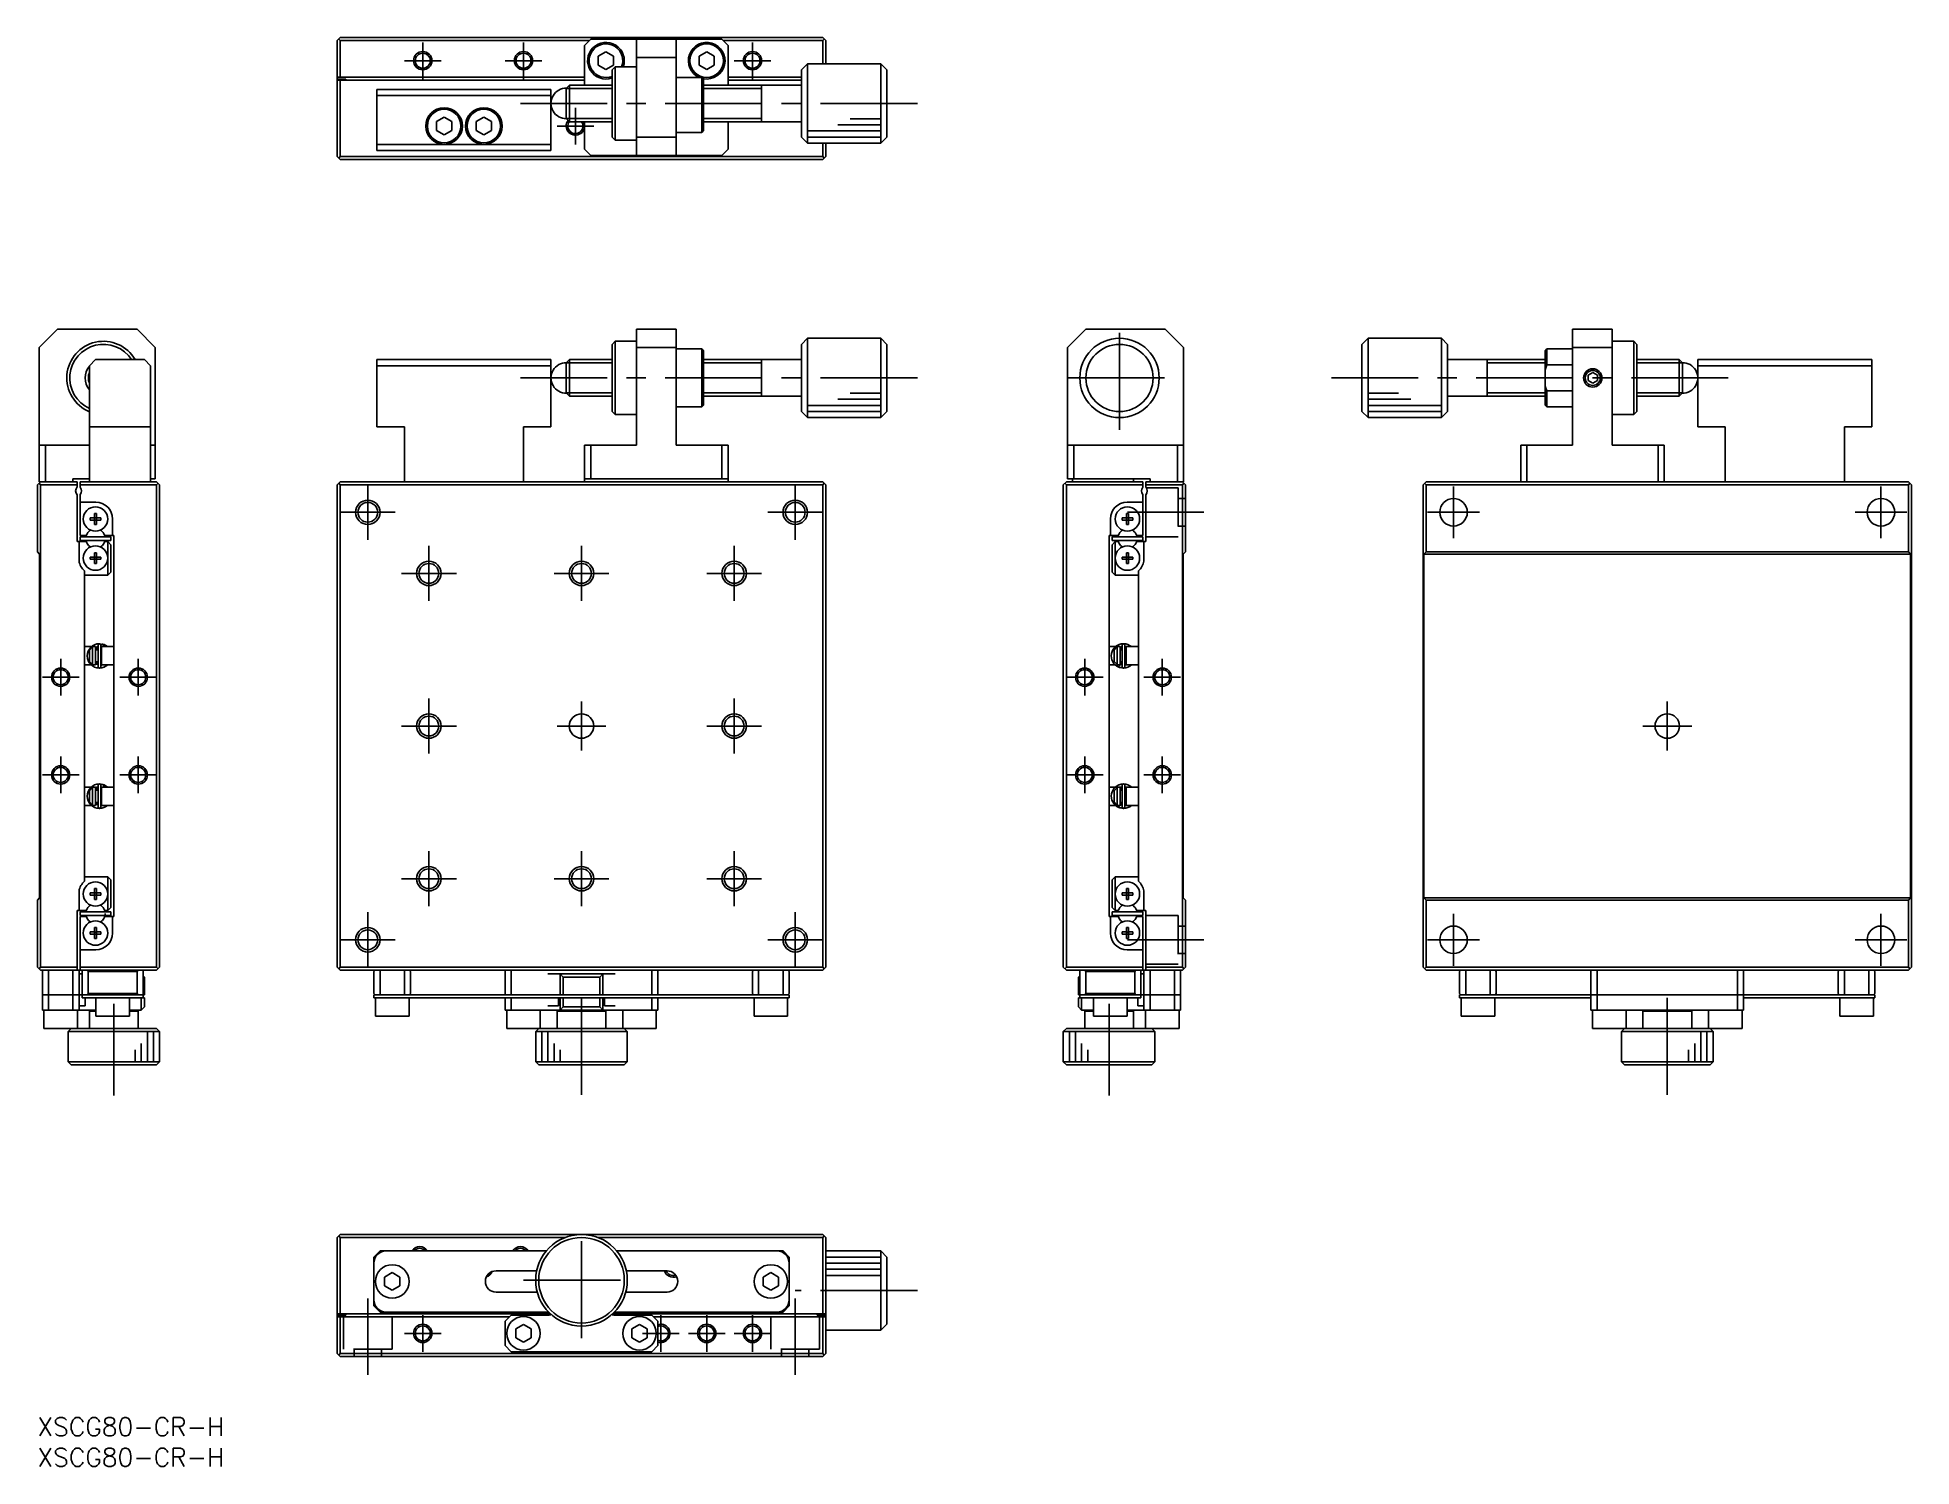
# Model space of a CAD drawing. Extents: x 0 to 307, y -8 to 226.
import ezdxf

# ---------------------------------------------------------------- set-up
doc = ezdxf.new("R2010")
doc.units = 0
doc.header["$LTSCALE"] = 0.5
doc.linetypes.add('CENTER', pattern=[50.8, 31.75, -6.35, 6.35, -6.35])
doc.linetypes.add('DASHED', pattern=[19.05, 12.7, -6.35])
for name, color, linetype in [('MSM_CENTER', 1, 'CENTER'), ('MSM_CONTINUOUS', 7, 'CONTINUOUS'), ('MSM_DASHED', 4, 'DASHED'), ('MSM_NARROW', 5, 'CONTINUOUS'), ('MSM_PART_NUMBER', 7, 'CONTINUOUS')]:
    doc.layers.add(name, color=color, linetype=linetype)
doc.styles.get("Standard").update_dxf_attribs({"font": 'txt.shx', "height": 3, "bigfont": 'bigfont.shx'})

# ---------------------------------------------------------------- blocks, each defined once
blk = doc.blocks.new('*U2')
at = {"layer": 'MSM_PART_NUMBER'}
blk.add_text('XSCG80-CR-H', height=3, dxfattribs=at).set_placement((0, -3))
blk = doc.blocks.new('*U3')
at = {"layer": 'MSM_PART_NUMBER'}
blk.add_text('XSCG80-CR-H', height=3, dxfattribs=at).set_placement((0, -8))

msp = doc.modelspace()

# ---------------------------------------------------------------- linework, layer by layer
at = {"layer": 'MSM_CENTER'}
for p, q in [((63.094928, 219.2), (63.09493, 225.200001)), ((79.594928, 219.2), (79.59493, 225.200001)), ((117.094928, 219.2), (117.09493, 225.200001)), ((60.094928, 222.200001), (66.09493, 222.2)), ((76.594928, 222.200001), (82.59493, 222.2)), ((114.094928, 222.200001), (120.09493, 222.2)), ((144.094929, 215.2), (79.094929, 215.2)), ((88.094928, 208.5), (88.09493, 214.5)), ((85.094928, 211.5), (91.09493, 211.5)), ((177.2, 161.75), (177.2, 178.75)), ((144.094929, 170.25), (79.094929, 170.25)), ((168.7, 170.25), (185.7, 170.25)), ((276.905071, 170.25), (211.905071, 170.25)), ((54.094931, 143.749995), (54.094931, 152.749998)), ((124.094927, 143.749995), (124.094927, 152.749998)), ((231.905071, 144), (231.905071, 152.5)), ((301.905071, 144), (301.905071, 152.5)), ((49.594929, 148.249998), (58.594931, 148.249998)), ((119.594925, 148.249998), (128.59493, 148.249998)), ((178.5, 148.25), (191, 148.25)), ((227.655071, 148.25), (236.155071, 148.25)), ((297.655071, 148.25), (306.155071, 148.25)), ((64.094931, 133.749994), (64.094931, 142.749996)), ((89.094929, 133.749994), (89.094929, 142.749996)), ((114.094927, 133.749994), (114.094927, 142.749996)), ((59.594929, 138.249996), (68.594931, 138.249996)), ((84.594927, 138.249996), (93.594929, 138.249996)), ((109.594925, 138.249996), (118.594927, 138.249996)), ((3.8, 124.250001), (3.8, 118.25)), ((16.5, 124.250001), (16.5, 118.25)), ((171.5, 124.250001), (171.5, 118.25)), ((184.2, 124.250001), (184.2, 118.25)), ((0.799999, 121.25), (6.800001, 121.25)), ((13.499999, 121.25), (19.500001, 121.25)), ((168.499999, 121.25), (174.500001, 121.25)), ((181.199999, 121.25), (187.200001, 121.25)), ((64.094931, 108.749998), (64.094931, 117.75)), ((89.094929, 109.25), (89.094929, 117.25)), ((114.094927, 108.749998), (114.094927, 117.75)), ((266.905071, 109.25), (266.905071, 117.25)), ((59.594929, 113.25), (68.594931, 113.25)), ((85.094929, 113.25), (93.094929, 113.25)), ((109.594925, 113.25), (118.594927, 113.25)), ((262.905071, 113.25), (270.905071, 113.25)), ((3.799998, 102.250001), (3.8, 108.250002)), ((16.499998, 102.250001), (16.5, 108.250002)), ((171.499998, 102.250001), (171.5, 108.250002)), ((184.199998, 102.250001), (184.2, 108.250002)), ((0.799998, 105.250002), (6.8, 105.250001)), ((13.499998, 105.250002), (19.5, 105.250001)), ((168.499998, 105.250002), (174.5, 105.250001)), ((181.199998, 105.250002), (187.2, 105.250001)), ((64.094931, 83.75), (64.094931, 92.750002)), ((89.094929, 83.75), (89.094929, 92.750002)), ((114.094927, 83.75), (114.094927, 92.750002)), ((59.594929, 88.250002), (68.594931, 88.250002)), ((84.594927, 88.250002), (93.594929, 88.250002)), ((109.594925, 88.250002), (118.594927, 88.250002)), ((54.094931, 73.749994), (54.094931, 82.749996)), ((124.094927, 73.749994), (124.094927, 82.749996)), ((231.905071, 74), (231.905071, 82.5)), ((301.905071, 74), (301.905071, 82.5)), ((49.594929, 78.249996), (58.594931, 78.249996)), ((119.594925, 78.249996), (128.59493, 78.249996)), ((178.5, 78.25), (191, 78.25)), ((227.655071, 78.25), (236.155071, 78.25)), ((297.655071, 78.25), (306.155071, 78.25)), ((12.5, 67.75), (12.5, 52.75)), ((89.094929, 68.75), (89.094929, 52.75)), ((175.5, 67.75), (175.5, 52.75)), ((266.905071, 68.75), (266.905071, 52.75)), ((89.094929, 13), (89.094929, 32)), ((79.594929, 22.5), (98.594929, 22.5)), ((54.094929, 19.5), (54.094929, 7)), ((144.094929, 20.8), (124.094929, 20.8)), ((124.094929, 19.5), (124.094929, 7)), ((63.094928, 10.8), (63.09493, 16.800001)), ((102.094928, 10.8), (102.09493, 16.800001)), ((109.594928, 10.8), (109.59493, 16.800001)), ((117.094928, 10.8), (117.09493, 16.800001)), ((60.094928, 13.800001), (66.09493, 13.8)), ((99.094928, 13.800001), (105.09493, 13.8)), ((106.594928, 13.800001), (112.59493, 13.8)), ((114.094928, 13.800001), (120.09493, 13.8))]:
    msp.add_line(p, q, dxfattribs=at)
at = {"layer": 'MSM_CONTINUOUS'}
for p, q in [((49.094929, 225.5), (49.594929, 226)), ((49.094929, 206.5), (49.094929, 225.5)), ((49.594929, 225.5), (49.344929, 225.75)), ((49.594929, 226), (128.594929, 226)), ((49.594929, 225.5), (49.594929, 219.5)), ((90.394929, 225.5), (49.594929, 225.5)), ((90.594929, 225.7), (89.594929, 224.7)), ((89.594929, 218.2), (89.594929, 224.7)), ((90.594929, 225.7), (112.094929, 225.7)), ((98.094929, 206.7), (98.094929, 225.7)), ((104.594929, 225.7), (104.594929, 206.7)), ((113.094929, 224.7), (112.094929, 225.7)), ((128.594929, 225.5), (112.294929, 225.5)), ((113.094929, 224.7), (113.094929, 218.2)), ((128.594929, 226), (129.094929, 225.5)), ((128.844929, 225.75), (128.594929, 225.5)), ((128.594929, 221.7), (128.594929, 225.5)), ((129.094929, 225.5), (129.094929, 221.7)), ((91.844929, 222.921688), (93.094929, 223.643376)), ((91.844929, 221.478312), (91.844929, 222.921688)), ((93.094929, 220.756624), (91.844929, 221.478312)), ((93.094929, 223.643376), (94.344929, 222.921688)), ((93.094929, 220.756624), (94.344929, 221.478312)), ((94.594929, 221.2), (94.094929, 220.7)), ((94.344929, 222.921688), (94.344929, 221.478312)), ((94.594929, 221.2), (94.594929, 209.2)), ((98.094929, 221.2), (94.594929, 221.2)), ((104.594929, 222.7), (98.094929, 222.7)), ((108.344929, 222.921688), (109.594929, 223.643376)), ((108.344929, 221.478312), (108.344929, 222.921688)), ((109.594929, 220.756624), (108.344929, 221.478312)), ((109.594929, 223.643376), (110.844929, 222.921688)), ((110.844929, 221.478312), (109.594929, 220.756624)), ((110.844929, 222.921688), (110.844929, 221.478312)), ((126.094929, 221.7), (125.094929, 220.7)), ((126.094929, 221.7), (126.094929, 208.7)), ((138.094929, 221.7), (126.094929, 221.7)), ((138.094929, 208.7), (138.094929, 221.7)), ((139.094929, 220.7), (138.094929, 221.7)), ((89.594929, 219.5), (49.094929, 219.5)), ((49.094929, 219.2), (50.494929, 219.2)), ((49.094929, 219), (89.594929, 219)), ((49.594929, 219), (49.594929, 206.5)), ((50.494929, 219), (50.494929, 219.2)), ((86.594929, 217.6585), (87.136429, 218.2)), ((87.136429, 218.2), (87.136429, 212.2)), ((94.094929, 218.2), (87.136429, 218.2)), ((94.094929, 209.7), (94.094929, 220.7)), ((104.594929, 219.45), (109.094929, 219.45)), ((108.794929, 210.45), (108.794929, 219.45)), ((109.094929, 219.45), (109.094929, 210.75)), ((125.094929, 218.2), (109.094929, 218.2)), ((113.094929, 219.5), (125.094929, 219.5)), ((125.094929, 219), (113.094929, 219)), ((118.594929, 212.199995), (118.594929, 218.200005)), ((125.094929, 209.7), (125.094929, 220.7)), ((139.094929, 220.7), (139.094929, 209.7)), ((55.594929, 207.5), (55.594929, 217.5)), ((55.594929, 217.5), (84.094929, 217.5)), ((84.094929, 216.5), (55.594929, 216.5)), ((84.094929, 217.5), (84.094929, 207.5)), ((86.594929, 217.6585), (86.594929, 212.7415)), ((65.344929, 212.221688), (66.594929, 212.943376)), ((65.34493, 210.778312), (65.344929, 212.221688)), ((66.594929, 212.943376), (67.844929, 212.221688)), ((67.844929, 212.221688), (67.84493, 210.778312)), ((71.844929, 212.221688), (73.094929, 212.943376)), ((71.84493, 210.778312), (71.844929, 212.221688)), ((73.094929, 212.943376), (74.344929, 212.221688)), ((74.344929, 212.221688), (74.34493, 210.778312)), ((87.136429, 212.2), (86.594929, 212.7415)), ((94.094929, 212.2), (87.136429, 212.2)), ((89.594929, 207.7), (89.594929, 212.2)), ((109.094929, 212.2), (125.094929, 212.2)), ((113.094929, 212.2), (113.094929, 207.7)), ((66.59493, 210.056624), (65.34493, 210.778312)), ((67.84493, 210.778312), (66.59493, 210.056624)), ((73.09493, 210.056624), (71.84493, 210.778312)), ((74.34493, 210.778312), (73.09493, 210.056624)), ((94.094929, 209.7), (94.594929, 209.2)), ((94.594929, 209.2), (98.094929, 209.2)), ((98.094929, 209.7), (104.594929, 209.7)), ((104.594929, 210.45), (108.794929, 210.45)), ((108.794929, 210.45), (109.094929, 210.75)), ((125.094929, 209.7), (126.094929, 208.7)), ((126.094929, 208.7), (138.094929, 208.7)), ((128.594929, 206.5), (128.594929, 208.7)), ((129.094929, 208.7), (129.094929, 206.5)), ((138.094929, 208.7), (139.094929, 209.7)), ((49.594929, 206), (49.094929, 206.5)), ((49.594929, 206.5), (49.344929, 206.25)), ((49.594929, 206.5), (128.594929, 206.5)), ((128.594929, 206), (49.594929, 206)), ((55.594929, 208.5), (84.094929, 208.5)), ((84.094929, 207.5), (55.594929, 207.5)), ((89.594929, 207.7), (90.594929, 206.7)), ((112.094929, 206.7), (90.594929, 206.7)), ((112.094929, 206.7), (113.094929, 207.7)), ((128.844929, 206.25), (128.594929, 206.5)), ((129.094929, 206.5), (128.594929, 206)), ((3.3, 178.25), (0.3, 175.25)), ((3.3, 178.25), (16.3, 178.25)), ((19.3, 175.25), (16.3, 178.25)), ((98.094929, 178.25), (98.094929, 159.25)), ((98.094929, 178.25), (104.594929, 178.25)), ((104.594929, 159.25), (104.594929, 178.25)), ((171.7, 178.25), (168.7, 175.25)), ((171.7, 178.25), (184.7, 178.25)), ((187.7, 175.25), (184.7, 178.25)), ((251.405071, 178.25), (251.405071, 159.25)), ((251.405071, 178.25), (257.905071, 178.25)), ((257.905071, 159.25), (257.905071, 178.25)), ((0.3, 153.25), (0.3, 175.25)), ((19.3, 175.25), (19.3, 153.75)), ((94.594929, 176.25), (94.094929, 175.75)), ((94.094929, 164.75), (94.094929, 175.75)), ((94.594929, 176.25), (94.594929, 164.25)), ((98.094929, 176.25), (94.594929, 176.25)), ((104.594929, 175.25), (98.094929, 175.25)), ((108.794929, 175), (104.594929, 175)), ((108.794929, 165.5), (108.794929, 175)), ((109.094929, 174.7), (108.794929, 175)), ((126.094929, 176.75), (125.094929, 175.75)), ((125.094929, 164.75), (125.094929, 175.75)), ((126.094929, 176.75), (126.094929, 163.75)), ((138.094929, 176.75), (126.094929, 176.75)), ((138.094929, 163.75), (138.094929, 176.75)), ((139.094929, 175.75), (138.094929, 176.75)), ((139.094929, 175.75), (139.094929, 164.75)), ((168.7, 153.75), (168.7, 175.25)), ((187.7, 175.25), (187.7, 153.25)), ((217.905071, 176.75), (216.905071, 175.75)), ((216.905071, 164.75), (216.905071, 175.75)), ((217.905071, 176.75), (217.905071, 163.75)), ((229.905071, 176.75), (217.905071, 176.75)), ((229.905071, 163.75), (229.905071, 176.75)), ((230.905071, 175.75), (229.905071, 176.75)), ((230.905071, 175.75), (230.905071, 164.75)), ((247.205071, 175), (246.905071, 174.7)), ((247.205071, 175), (247.205071, 172.37132)), ((251.405071, 175), (247.205071, 175)), ((257.905071, 175.25), (251.405071, 175.25)), ((261.405071, 176.25), (257.905071, 176.25)), ((261.405071, 164.25), (261.405071, 176.25)), ((261.905071, 175.75), (261.405071, 176.25)), ((261.905071, 175.75), (261.905071, 164.75)), ((9.5, 173.25), (8.5, 172.25)), ((8.5, 153.25), (8.5, 172.25)), ((9.5, 173.25), (17.5, 173.25)), ((18.5, 172.25), (17.5, 173.25)), ((18.5, 172.25), (18.5, 153.25)), ((55.594929, 162.25), (55.594929, 173.25)), ((55.594929, 173.25), (84.094929, 173.25)), ((84.094929, 172.25), (55.594929, 172.25)), ((84.094929, 173.25), (84.094929, 162.25)), ((86.594929, 172.7085), (87.136429, 173.25)), ((86.594929, 172.7085), (86.594929, 167.7915)), ((87.136429, 173.25), (87.136429, 167.25)), ((94.094929, 173.25), (87.136429, 173.25)), ((109.094929, 174.7), (109.094929, 165.8)), ((125.094929, 173.25), (109.094949, 173.25)), ((118.594929, 167.249995), (118.594929, 173.250005)), ((246.905051, 173.25), (230.905071, 173.25)), ((237.405071, 173.250005), (237.405071, 167.249995)), ((246.905071, 165.8), (246.905071, 174.7)), ((247.205071, 172.37132), (246.905071, 171.569091)), ((251.405071, 172.37132), (247.205071, 172.37132)), ((261.905071, 173.25), (268.863571, 173.25)), ((268.863571, 173.25), (268.863571, 167.25)), ((269.405071, 172.7085), (268.863571, 173.25)), ((269.405071, 172.7085), (269.405071, 167.7915)), ((271.905071, 162.25), (271.905071, 173.25)), ((271.905071, 173.25), (300.405071, 173.25)), ((300.405071, 172.25), (271.905071, 172.25)), ((300.405071, 173.25), (300.405071, 162.25)), ((246.905071, 168.930909), (247.205071, 168.12868)), ((253.955071, 170.683013), (254.705071, 171.116025)), ((253.955071, 169.816987), (253.955071, 170.683013)), ((254.705071, 169.383975), (253.955071, 169.816987)), ((254.705071, 171.116025), (255.455071, 170.683013)), ((255.455071, 169.816987), (254.705071, 169.383975)), ((255.455071, 170.683013), (255.455071, 169.816987)), ((87.136429, 167.25), (86.594929, 167.7915)), ((94.094929, 167.25), (87.136429, 167.25)), ((108.794929, 165.5), (109.094929, 165.8)), ((109.094949, 167.25), (125.094929, 167.25)), ((230.905071, 167.25), (246.905051, 167.25)), ((246.905071, 165.8), (247.205071, 165.5)), ((247.205071, 168.12868), (247.205071, 165.5)), ((247.205071, 168.12868), (251.405071, 168.12868)), ((261.905071, 167.25), (268.863571, 167.25)), ((268.863571, 167.25), (269.405071, 167.7915)), ((94.094929, 164.75), (94.594929, 164.25)), ((94.594929, 164.25), (98.094929, 164.25)), ((104.594929, 165.5), (108.794929, 165.5)), ((125.094929, 164.75), (126.094929, 163.75)), ((126.094929, 163.75), (138.094929, 163.75)), ((138.094929, 163.75), (139.094929, 164.75)), ((216.905071, 164.75), (217.905071, 163.75)), ((217.905071, 163.75), (229.905071, 163.75)), ((229.905071, 163.75), (230.905071, 164.75)), ((247.205071, 165.5), (251.405071, 165.5)), ((257.905071, 164.25), (261.405071, 164.25)), ((261.405071, 164.25), (261.905071, 164.75)), ((8.5, 162.25), (18.5, 162.25)), ((55.594929, 162.25), (60.094929, 162.25)), ((60.094929, 162.25), (60.094929, 153.25)), ((79.594929, 162.25), (84.094929, 162.25)), ((79.594929, 153.25), (79.594929, 162.25)), ((271.905071, 162.25), (276.405071, 162.25)), ((276.405071, 162.25), (276.405071, 153.25)), ((295.905071, 162.25), (300.405071, 162.25)), ((295.905071, 153.25), (295.905071, 162.25)), ((0.3, 159.25), (8.5, 159.25)), ((1.3, 159.25), (1.3, 153.25)), ((18.5, 159.25), (19.3, 159.25)), ((89.594929, 159.25), (98.094929, 159.25)), ((89.594929, 153.25), (89.594929, 159.25)), ((90.594929, 159.25), (90.594929, 153.75)), ((113.094929, 159.25), (104.594929, 159.25)), ((112.094929, 153.75), (112.094929, 159.25)), ((113.094929, 159.25), (113.094929, 153.25)), ((168.7, 159.25), (187.7, 159.25)), ((169.7, 159.25), (169.7, 153.75)), ((186.7, 153.25), (186.7, 159.25)), ((242.905071, 153.25), (242.905071, 159.25)), ((242.905071, 159.25), (251.405071, 159.25)), ((243.905071, 159.25), (243.905071, 153.25)), ((266.405071, 159.25), (257.905071, 159.25)), ((265.405071, 153.25), (265.405071, 159.25)), ((266.405071, 159.25), (266.405071, 153.25)), ((5.8, 153.25), (5.8, 153.75)), ((5.8, 153.75), (8.5, 153.75)), ((19.3, 153.75), (18.5, 153.75)), ((113.094929, 153.75), (89.594929, 153.75)), ((182.2, 153.75), (168.7, 153.75)), ((169.5, 153.25), (169.5, 153.75)), ((179.5, 153.75), (179.5, 153.25)), ((182.2, 153.75), (182.2, 153.25)), ((0.5, 153.25), (0, 152.75)), ((0, 141.75), (0, 152.75)), ((0.5, 152.75), (0.25, 153)), ((6.5, 153.25), (0.3, 153.25)), ((0.5, 152.75), (0.5, 73.75)), ((6.5, 152.75), (0.5, 152.75)), ((6.5, 152.411438), (6.5, 153.25)), ((6.5, 143.45), (6.5, 151.088562)), ((7, 153.25), (7, 152.35)), ((7, 153.25), (19.5, 153.25)), ((19.5, 152.75), (7, 152.75)), ((7, 151.15), (7, 144.45)), ((19.5, 153.25), (20, 152.75)), ((19.75, 153), (19.5, 152.75)), ((19.5, 73.75), (19.5, 152.75)), ((20, 152.75), (20, 73.75)), ((49.594929, 153.25), (49.094929, 152.75)), ((49.094929, 73.75), (49.094929, 152.75)), ((49.594929, 152.75), (49.344929, 153)), ((49.594929, 153.25), (128.594929, 153.25)), ((128.594929, 152.75), (49.594929, 152.75)), ((49.594929, 152.75), (49.594929, 73.75)), ((129.094929, 152.75), (128.594929, 153.25)), ((128.844929, 153), (128.594929, 152.75)), ((128.594929, 73.75), (128.594929, 152.75)), ((129.094929, 152.75), (129.094929, 73.75)), ((168.5, 153.25), (168, 152.75)), ((168, 73.75), (168, 152.75)), ((168.5, 152.75), (168.25, 153)), ((168.5, 153.25), (181, 153.25)), ((181, 152.75), (168.5, 152.75)), ((168.5, 152.75), (168.5, 73.75)), ((181, 152.35), (181, 153.25)), ((181, 151.15), (181, 144.45)), ((181.5, 153.25), (181.5, 152.411438)), ((181.5, 153.25), (187.7, 153.25)), ((187.5, 152.75), (181.5, 152.75)), ((181.5, 151.088562), (181.5, 143.45)), ((188, 152.75), (187.5, 153.25)), ((187.75, 153), (187.5, 152.75)), ((187.5, 73.75), (187.5, 152.75)), ((188, 152.75), (188, 141.75)), ((227.405071, 153.25), (226.905071, 152.75)), ((226.905071, 73.75), (226.905071, 152.75)), ((227.405071, 152.75), (227.155071, 153)), ((227.405071, 153.25), (306.405071, 153.25)), ((306.405071, 152.75), (227.405071, 152.75)), ((227.405071, 152.75), (227.405071, 141.75)), ((306.405071, 153.25), (306.905071, 152.75)), ((306.655071, 153), (306.405071, 152.75)), ((306.405071, 141.75), (306.405071, 152.75)), ((306.905071, 152.75), (306.905071, 73.75)), ((9.55, 149.9), (7, 149.9)), ((8.613639, 147.33), (9.32, 147.33)), ((8.613639, 146.97), (8.613639, 147.33)), ((9.32, 148.036361), (9.68, 148.036361)), ((9.32, 147.33), (9.32, 148.036361)), ((9.330372, 147.319628), (9.32, 147.33)), ((9.330372, 146.980372), (9.330372, 147.319628)), ((9.330372, 147.319628), (9.669628, 147.319628)), ((9.669628, 147.319628), (9.68, 147.33)), ((9.669628, 147.319628), (9.669628, 146.980372)), ((9.68, 148.036361), (9.68, 147.33)), ((9.68, 147.33), (10.386361, 147.33)), ((10.386361, 147.33), (10.386361, 146.97)), ((177.613639, 146.97), (177.613639, 147.33)), ((177.613639, 147.33), (178.32, 147.33)), ((178.32, 148.036361), (178.68, 148.036361)), ((178.32, 147.33), (178.32, 148.036361)), ((178.330372, 147.319628), (178.32, 147.33)), ((178.330372, 147.319628), (178.669628, 147.319628)), ((178.330372, 146.980372), (178.330372, 147.319628)), ((178.45, 149.9), (181, 149.9)), ((178.669628, 147.319628), (178.68, 147.33)), ((178.669628, 147.319628), (178.669628, 146.980372)), ((178.68, 148.036361), (178.68, 147.33)), ((178.68, 147.33), (179.386361, 147.33)), ((179.386361, 147.33), (179.386361, 146.97)), ((7, 144.45), (7.955588, 144.45)), ((7, 144.25), (12, 144.25)), ((7, 143.65), (7, 144.25)), ((7.955588, 144.45), (8.125185, 144.74375)), ((9.32, 146.97), (8.613639, 146.97)), ((9.330372, 146.980372), (9.32, 146.97)), ((9.32, 146.263639), (9.32, 146.97)), ((9.68, 146.263639), (9.32, 146.263639)), ((9.669628, 146.980372), (9.330372, 146.980372)), ((9.669628, 146.980372), (9.68, 146.97)), ((10.386361, 146.97), (9.68, 146.97)), ((9.68, 146.263639), (9.68, 146.97)), ((10.874815, 144.74375), (11.044412, 144.45)), ((11.044412, 144.45), (12.5, 144.45)), ((12, 144.25), (12, 143.65)), ((12.3, 144.45), (12.3, 147.15)), ((12.5, 144.45), (12.5, 82.05)), ((175.5, 82.05), (175.5, 144.45)), ((175.5, 144.45), (176.955588, 144.45)), ((175.7, 144.45), (175.7, 147.15)), ((181, 144.25), (176, 144.25)), ((176, 143.65), (176, 144.25)), ((177.125185, 144.74375), (176.955588, 144.45)), ((178.32, 146.97), (177.613639, 146.97)), ((178.330372, 146.980372), (178.32, 146.97)), ((178.32, 146.263639), (178.32, 146.97)), ((178.68, 146.263639), (178.32, 146.263639)), ((178.669628, 146.980372), (178.330372, 146.980372)), ((178.669628, 146.980372), (178.68, 146.97)), ((178.68, 146.97), (178.68, 146.263639)), ((179.386361, 146.97), (178.68, 146.97)), ((180.044412, 144.45), (179.874815, 144.74375)), ((181, 144.45), (180.044412, 144.45)), ((181, 144.25), (181, 143.65)), ((0, 141.75), (0.35, 141.4)), ((0.35, 141.4), (0.35, 85.1)), ((7.955588, 143.45), (6.5, 143.45)), ((6.8, 143.45), (6.8, 140.227985)), ((7, 143.65), (12, 143.65)), ((8.125185, 143.15625), (7.955588, 143.45)), ((9.32, 141.636361), (9.68, 141.636361)), ((9.32, 140.93), (9.32, 141.636361)), ((9.68, 141.636361), (9.68, 140.93)), ((11.044412, 143.45), (10.874815, 143.15625)), ((11.5, 143.45), (11.044412, 143.45)), ((11.5, 137.95), (11.5, 143.45)), ((11.5, 143.45), (12, 142.95)), ((12, 142.95), (12, 138.45)), ((181, 143.65), (176, 143.65)), ((176, 142.95), (176.5, 143.45)), ((176, 138.45), (176, 142.95)), ((176.5, 143.45), (176.5, 137.95)), ((176.5, 143.45), (176.955588, 143.45)), ((176.85, 143.649998), (180.15, 143.649998)), ((176.955588, 143.45), (177.125185, 143.15625)), ((178.32, 141.636361), (178.68, 141.636361)), ((178.32, 141.636361), (178.32, 140.93)), ((178.68, 141.636361), (178.68, 140.93)), ((179.874815, 143.15625), (180.044412, 143.45)), ((180.044412, 143.45), (181.5, 143.45)), ((181.2, 143.45), (181.2, 140.227985)), ((187.65, 141.4), (188, 141.75)), ((187.65, 85.1), (187.65, 141.4)), ((227.055071, 141.4), (227.405071, 141.75)), ((227.055071, 141.4), (306.755071, 141.4)), ((227.055071, 85.1), (227.055071, 141.4)), ((227.405071, 141.75), (306.405071, 141.75)), ((306.405071, 141.75), (306.755071, 141.4)), ((306.755071, 141.4), (306.755071, 85.1)), ((7.7, 87.829062), (7.7, 138.670938)), ((8.613639, 140.93), (9.32, 140.93)), ((8.613639, 140.57), (8.613639, 140.93)), ((9.32, 140.57), (8.613639, 140.57)), ((9.330372, 140.919628), (9.32, 140.93)), ((9.330372, 140.580372), (9.32, 140.57)), ((9.32, 139.863639), (9.32, 140.57)), ((9.68, 139.863639), (9.32, 139.863639)), ((9.330372, 140.580372), (9.330372, 140.919628)), ((9.330372, 140.919628), (9.669628, 140.919628)), ((9.669628, 140.580372), (9.330372, 140.580372)), ((9.669628, 140.919628), (9.68, 140.93)), ((9.669628, 140.919628), (9.669628, 140.580372)), ((9.669628, 140.580372), (9.68, 140.57)), ((9.68, 140.93), (10.386361, 140.93)), ((10.386361, 140.57), (9.68, 140.57)), ((9.68, 139.863639), (9.68, 140.57)), ((10.386361, 140.93), (10.386361, 140.57)), ((12, 138.45), (11.5, 137.95)), ((176.5, 137.95), (176, 138.45)), ((177.613639, 140.57), (177.613639, 140.93)), ((177.613639, 140.93), (178.32, 140.93)), ((178.32, 140.57), (177.613639, 140.57)), ((178.330372, 140.919628), (178.32, 140.93)), ((178.330372, 140.580372), (178.32, 140.57)), ((178.32, 139.863639), (178.32, 140.57)), ((178.68, 139.863639), (178.32, 139.863639)), ((178.330372, 140.919628), (178.669628, 140.919628)), ((178.330372, 140.580372), (178.330372, 140.919628)), ((178.669628, 140.580372), (178.330372, 140.580372)), ((178.669628, 140.919628), (178.68, 140.93)), ((178.669628, 140.919628), (178.669628, 140.580372)), ((178.669628, 140.580372), (178.68, 140.57)), ((178.68, 140.93), (179.386361, 140.93)), ((178.68, 140.57), (178.68, 139.863639)), ((179.386361, 140.57), (178.68, 140.57)), ((179.386361, 140.93), (179.386361, 140.57)), ((180.3, 138.670938), (180.3, 87.829062)), ((7.7, 137.95), (11.5, 137.95)), ((180.3, 137.95), (176.5, 137.95)), ((8.854616, 126.25), (7.7, 126.25)), ((8.5, 125.666515), (9, 126.195683)), ((9, 126.25), (9, 123.25)), ((9.5, 126.25), (9, 126.25)), ((9.499962, 126.137421), (9.929682, 126.266292)), ((9.5, 123.25), (9.5, 126.25)), ((9.7, 125.75), (9.7, 126.214547)), ((9.929734, 126.506687), (9.929734, 122.956687)), ((10.934774, 126.572168), (10.183375, 126.73022)), ((10.370978, 126.575538), (10.369147, 126.57476)), ((10.404279, 126.588664), (10.370978, 126.575538)), ((10.379734, 122.956687), (10.379734, 126.506687)), ((10.379734, 125.907136), (10.499992, 126.135853)), ((10.438183, 126.60011), (10.404279, 126.588664)), ((10.472605, 126.609848), (10.438183, 126.60011)), ((10.507462, 126.617854), (10.472605, 126.609848)), ((10.5, 126.25), (10.5, 123.25)), ((12.5, 126.25), (10.5, 126.25)), ((10.542669, 126.624109), (10.507462, 126.617854)), ((10.578139, 126.628598), (10.542669, 126.624109)), ((10.613786, 126.63131), (10.578139, 126.628598)), ((10.649523, 126.632239), (10.613786, 126.63131)), ((10.685263, 126.631381), (10.649523, 126.632239)), ((10.720918, 126.62874), (10.685263, 126.631381)), ((10.756401, 126.62432), (10.720918, 126.62874)), ((10.791625, 126.618133), (10.756401, 126.62432)), ((10.826504, 126.610192), (10.791625, 126.618133)), ((10.823255, 126.263593), (10.816368, 126.25)), ((10.830241, 126.277825), (10.823255, 126.263593)), ((10.860953, 126.600517), (10.826504, 126.610192)), ((10.935138, 126.572019), (10.826769, 126.249973)), ((10.837285, 126.29261), (10.830241, 126.277825)), ((10.844342, 126.307857), (10.837285, 126.29261)), ((10.851372, 126.323476), (10.844342, 126.307857)), ((10.858331, 126.33937), (10.851372, 126.323476)), ((10.865177, 126.355446), (10.858331, 126.33937)), ((10.894885, 126.589132), (10.860953, 126.600517)), ((10.871869, 126.371604), (10.865177, 126.355446)), ((10.878366, 126.387748), (10.871869, 126.371604)), ((10.88463, 126.40378), (10.878366, 126.387748)), ((10.890622, 126.419603), (10.88463, 126.40378)), ((10.896305, 126.435121), (10.890622, 126.419603)), ((10.926472, 126.576795), (10.894885, 126.589132)), ((10.901647, 126.450241), (10.896305, 126.435121)), ((10.906614, 126.464871), (10.901647, 126.450241)), ((10.911176, 126.478922), (10.906614, 126.464871)), ((10.915306, 126.49231), (10.911176, 126.478922)), ((10.918978, 126.504954), (10.915306, 126.49231)), ((10.922172, 126.516776), (10.918978, 126.504954)), ((10.924866, 126.527707), (10.922172, 126.516776)), ((10.927046, 126.537679), (10.924866, 126.527707)), ((10.925041, 126.577091), (10.927182, 126.576402)), ((11.454354, 126.250169), (10.926, 126.575868)), ((10.928697, 126.546633), (10.927046, 126.537679)), ((10.927182, 126.576402), (10.928795, 126.574461)), ((10.92981, 126.554514), (10.928697, 126.546633)), ((10.928795, 126.574461), (10.929869, 126.571278)), ((10.930378, 126.561275), (10.92981, 126.554514)), ((10.929869, 126.571278), (10.930398, 126.566874)), ((10.930398, 126.566874), (10.930378, 126.561275)), ((10.968328, 126.557587), (10.934774, 126.572168)), ((176.545202, 126.25), (175.5, 126.25)), ((176.3, 125.666515), (176.8, 126.195683)), ((176.8, 126.25), (176.8, 123.25)), ((177.3, 126.25), (176.8, 126.25)), ((177.074, 126.575868), (177.043742, 126.562915)), ((177.068363, 126.572628), (177.064862, 126.572019)), ((177.129271, 126.59743), (177.073528, 126.576795)), ((177.299914, 126.183344), (177.620248, 126.266306)), ((177.299998, 126.177536), (177.313018, 126.179685)), ((177.3, 123.25), (177.3, 126.25)), ((177.313018, 126.179685), (177.326556, 126.181223)), ((177.326556, 126.181223), (177.34016, 126.182065)), ((177.34016, 126.182065), (177.353792, 126.182208)), ((177.353792, 126.182208), (177.367417, 126.181652)), ((177.367417, 126.181652), (177.380997, 126.180396)), ((177.380997, 126.180396), (177.394495, 126.178446)), ((177.394495, 126.178446), (177.407875, 126.175807)), ((177.407875, 126.175807), (177.421101, 126.172487)), ((177.421101, 126.172487), (177.434138, 126.168497)), ((177.434138, 126.168497), (177.446951, 126.163847)), ((177.446951, 126.163847), (177.459507, 126.158553)), ((177.459507, 126.158553), (177.471774, 126.152631)), ((177.471774, 126.152631), (177.483721, 126.146097)), ((177.483721, 126.146097), (177.495318, 126.138971)), ((177.495318, 126.138971), (177.506535, 126.131273)), ((177.5, 125.75), (177.5, 126.136232)), ((177.506535, 126.131273), (177.517347, 126.123026)), ((177.517347, 126.123026), (177.527726, 126.114252)), ((177.527726, 126.114252), (177.53765, 126.104975)), ((177.53765, 126.104975), (177.547096, 126.095222)), ((177.547096, 126.095222), (177.556041, 126.085016)), ((177.556041, 126.085016), (177.564466, 126.074386)), ((177.564466, 126.074386), (177.572353, 126.063359)), ((177.572353, 126.063359), (177.579685, 126.051963)), ((177.579685, 126.051963), (177.586446, 126.040226)), ((177.586446, 126.040226), (177.592622, 126.028178)), ((177.592622, 126.028178), (177.5982, 126.015848)), ((177.5982, 126.015848), (177.60317, 126.003266)), ((177.60317, 126.003266), (177.607521, 125.990462)), ((177.607521, 125.990462), (177.611244, 125.977466)), ((177.611244, 125.977466), (177.614333, 125.964309)), ((177.614333, 125.964309), (177.616781, 125.951023)), ((177.616781, 125.951023), (177.618584, 125.937637)), ((177.618584, 125.937637), (177.619738, 125.924182)), ((177.619738, 125.924182), (177.620242, 125.910691)), ((177.620242, 125.910691), (177.620266, 125.907136)), ((177.620266, 126.506687), (177.620266, 122.956687)), ((178.070266, 122.956687), (178.070266, 126.506687)), ((178.07032, 126.265979), (178.300092, 126.214396)), ((178.3, 126.25), (178.3, 123.25)), ((180.3, 126.25), (178.3, 126.25)), ((7.7, 123.25), (8.813018, 123.25)), ((8.5, 123.833485), (8.5, 125.666515)), ((9, 123.304317), (8.5, 123.833485)), ((8.813237, 123.25), (8.813381, 123.25)), ((9, 123.25), (9.5, 123.25)), ((9.929734, 125.75), (9.5, 125.75)), ((9.5, 123.75), (9.929734, 123.75)), ((9.7, 123.25), (9.7, 123.75)), ((10.5, 125.75), (10.379734, 125.75)), ((10.379734, 123.75), (10.5, 123.75)), ((10.499955, 123.327547), (10.379734, 123.556239)), ((10.504428, 123.220725), (10.379752, 123.197069)), ((10.5, 123.25), (12.5, 123.25)), ((10.611234, 123.249626), (10.504428, 123.220725)), ((10.867694, 122.86497), (10.868847, 122.865339)), ((10.868847, 122.865339), (10.871163, 122.866086)), ((10.871163, 122.866086), (10.872361, 122.866475)), ((10.872361, 122.866475), (10.873995, 122.867011)), ((10.873995, 122.867011), (10.874935, 122.867321)), ((10.874935, 122.867321), (10.876421, 122.867814)), ((10.876421, 122.867814), (10.877352, 122.868125)), ((10.877352, 122.868125), (10.879482, 122.868841)), ((10.879482, 122.868841), (10.926472, 122.88658)), ((10.922892, 122.886642), (10.925041, 122.886284)), ((10.925041, 122.886284), (10.924722, 122.887059)), ((10.926472, 122.88658), (10.925041, 122.886284)), ((10.926216, 122.887597), (10.956471, 122.900553)), ((175.5, 123.25), (176.503682, 123.25)), ((176.3, 123.833485), (176.3, 125.666515)), ((176.8, 123.304317), (176.3, 123.833485)), ((176.8, 123.25), (177.3, 123.25)), ((177.031406, 122.905907), (177.071054, 122.88875)), ((177.064633, 122.891385), (177.140952, 123.147942)), ((177.069668, 122.902972), (177.069572, 122.897228)), ((177.069572, 122.897228), (177.070019, 122.892666)), ((177.070309, 122.909864), (177.069668, 122.902972)), ((177.070019, 122.892666), (177.072675, 122.887077)), ((177.07149, 122.917862), (177.070309, 122.909864)), ((177.073205, 122.926918), (177.07149, 122.917862)), ((177.072675, 122.887077), (177.073528, 122.88658)), ((177.075442, 122.936978), (177.073205, 122.926918)), ((177.073528, 122.88658), (177.105115, 122.874243)), ((177.078188, 122.947982), (177.075442, 122.936978)), ((177.081428, 122.959863), (177.078188, 122.947982)), ((177.085141, 122.97255), (177.081428, 122.959863)), ((177.089305, 122.985968), (177.085141, 122.97255)), ((177.093896, 123.000034), (177.089305, 122.985968)), ((177.098885, 123.014666), (177.093896, 123.000034)), ((177.104243, 123.029775), (177.098885, 123.014666)), ((177.109937, 123.04527), (177.104243, 123.029775)), ((177.105115, 122.874243), (177.139047, 122.862857)), ((177.115934, 123.061059), (177.109937, 123.04527)), ((177.122197, 123.077046), (177.115934, 123.061059)), ((177.12869, 123.093137), (177.122197, 123.077046)), ((177.125362, 122.866904), (177.816609, 122.733155)), ((177.135371, 123.109233), (177.12869, 123.093137)), ((177.142203, 123.125239), (177.135371, 123.109233)), ((177.139047, 122.862857), (177.173496, 122.853182)), ((177.140952, 123.147942), (177.193094, 123.250027)), ((177.149143, 123.141059), (177.142203, 123.125239)), ((177.156151, 123.156597), (177.149143, 123.141059)), ((177.163183, 123.17176), (177.156151, 123.156597)), ((177.170198, 123.186458), (177.163183, 123.17176)), ((177.177154, 123.200602), (177.170198, 123.186458)), ((177.173496, 122.853182), (177.208375, 122.845242)), ((177.184009, 123.214107), (177.177154, 123.200602)), ((177.190722, 123.226892), (177.184009, 123.214107)), ((177.197252, 123.23888), (177.190722, 123.226892)), ((177.20356, 123.25), (177.197252, 123.23888)), ((177.208375, 122.845242), (177.243599, 122.839054)), ((177.243599, 122.839054), (177.279082, 122.834635)), ((177.279082, 122.834635), (177.314737, 122.831993)), ((177.304943, 123.284945), (177.299985, 123.285842)), ((177.620266, 125.75), (177.3, 125.75)), ((177.3, 123.75), (177.620266, 123.75)), ((177.31844, 123.282989), (177.304943, 123.284945)), ((177.314737, 122.831993), (177.350477, 122.831136)), ((177.332017, 123.281729), (177.31844, 123.282989)), ((177.345639, 123.281168), (177.332017, 123.281729)), ((177.359268, 123.281306), (177.345639, 123.281168)), ((177.350477, 122.831136), (177.386214, 122.832065)), ((177.372868, 123.282143), (177.359268, 123.281306)), ((177.386402, 123.283674), (177.372868, 123.282143)), ((177.386214, 122.832065), (177.421861, 122.834777)), ((177.399833, 123.285896), (177.386402, 123.283674)), ((177.413127, 123.2888), (177.399833, 123.285896)), ((177.426249, 123.292376), (177.413127, 123.2888)), ((177.421861, 122.834777), (177.457331, 122.839266)), ((177.439164, 123.296614), (177.426249, 123.292376)), ((177.451839, 123.301499), (177.439164, 123.296614)), ((177.464244, 123.307017), (177.451839, 123.301499)), ((177.457331, 122.839266), (177.492538, 122.845521)), ((177.476346, 123.313152), (177.464244, 123.307017)), ((177.488117, 123.319884), (177.476346, 123.313152)), ((177.499527, 123.327196), (177.488117, 123.319884)), ((177.492538, 122.845521), (177.527395, 122.853527)), ((177.510551, 123.335066), (177.499527, 123.327196)), ((177.5, 123.327276), (177.5, 123.75)), ((177.521163, 123.343472), (177.510551, 123.335066)), ((177.531337, 123.352391), (177.521163, 123.343472)), ((177.527395, 122.853527), (177.561817, 122.863265)), ((177.541051, 123.3618), (177.531337, 123.352391)), ((177.550284, 123.371675), (177.541051, 123.3618)), ((177.559015, 123.381989), (177.550284, 123.371675)), ((177.567225, 123.392717), (177.559015, 123.381989)), ((177.561817, 122.863265), (177.595721, 122.87471)), ((177.574896, 123.403831), (177.567225, 123.392717)), ((177.582013, 123.415305), (177.574896, 123.403831)), ((177.588559, 123.42711), (177.582013, 123.415305)), ((177.594521, 123.439218), (177.588559, 123.42711)), ((177.599887, 123.4516), (177.594521, 123.439218)), ((177.595721, 122.87471), (177.629022, 122.887837)), ((177.604645, 123.464227), (177.599887, 123.4516)), ((177.608786, 123.477069), (177.604645, 123.464227)), ((177.6123, 123.490097), (177.608786, 123.477069)), ((177.615181, 123.50328), (177.6123, 123.490097)), ((177.617423, 123.516587), (177.615181, 123.50328)), ((177.619019, 123.529989), (177.617423, 123.516587)), ((177.619967, 123.543453), (177.619019, 123.529989)), ((177.620266, 123.556239), (177.619967, 123.543453)), ((177.629022, 122.887837), (177.630853, 122.888615)), ((178.3, 125.75), (178.070266, 125.75)), ((178.070266, 123.75), (178.3, 123.75)), ((178.300246, 123.249169), (178.070318, 123.197082)), ((178.3, 123.25), (180.3, 123.25)), ((8.802568, 103.25), (7.7, 103.25)), ((8.5, 102.666515), (9, 103.195683)), ((8.5, 100.833485), (8.5, 102.666515)), ((8.80354, 103.25), (8.803437, 103.25)), ((9, 103.25), (9, 100.25)), ((9.5, 103.25), (9, 103.25)), ((9.49995, 103.179353), (9.920454, 103.303976)), ((9.5, 100.25), (9.5, 103.25)), ((9.920506, 102.75), (9.5, 102.75)), ((9.68565, 103.25), (9.685503, 103.25)), ((9.685872, 103.25), (9.685728, 103.25)), ((9.7, 103.25), (9.685894, 103.25)), ((9.7, 102.75), (9.7, 103.25)), ((9.920506, 103.544371), (9.920506, 99.994371)), ((10.9591, 103.59527), (10.174146, 103.767904)), ((10.36175, 103.613221), (10.359919, 103.612443)), ((10.395051, 103.626348), (10.36175, 103.613221)), ((10.370506, 99.994371), (10.370506, 103.544371)), ((10.370506, 102.944819), (10.499969, 103.179525)), ((10.5, 102.75), (10.370506, 102.75)), ((10.428954, 103.637794), (10.395051, 103.626348)), ((10.463376, 103.647531), (10.428954, 103.637794)), ((10.498233, 103.655537), (10.463376, 103.647531)), ((10.53344, 103.661792), (10.498233, 103.655537)), ((10.5, 103.25), (10.5, 100.25)), ((12.5, 103.25), (10.5, 103.25)), ((10.56891, 103.666281), (10.53344, 103.661792)), ((10.604558, 103.668994), (10.56891, 103.666281)), ((10.640295, 103.669922), (10.604558, 103.668994)), ((10.676034, 103.669065), (10.640295, 103.669922)), ((10.711689, 103.666423), (10.676034, 103.669065)), ((10.747172, 103.662004), (10.711689, 103.666423)), ((10.782397, 103.655816), (10.747172, 103.662004)), ((10.817276, 103.647876), (10.782397, 103.655816)), ((10.793627, 103.262371), (10.786596, 103.25)), ((10.800933, 103.275823), (10.793627, 103.262371)), ((10.92591, 103.609702), (10.797093, 103.249972)), ((10.80846, 103.290255), (10.800933, 103.275823)), ((10.816151, 103.305559), (10.80846, 103.290255)), ((10.82395, 103.321621), (10.816151, 103.305559)), ((10.851725, 103.638201), (10.817276, 103.647876)), ((10.831797, 103.338321), (10.82395, 103.321621)), ((10.839634, 103.355534), (10.831797, 103.338321)), ((10.847403, 103.373131), (10.839634, 103.355534)), ((10.855044, 103.39098), (10.847403, 103.373131)), ((10.885656, 103.626815), (10.851725, 103.638201)), ((10.862502, 103.408949), (10.855044, 103.39098)), ((10.86972, 103.426902), (10.862502, 103.408949)), ((10.876644, 103.444705), (10.86972, 103.426902)), ((10.883223, 103.462226), (10.876644, 103.444705)), ((10.889408, 103.479332), (10.883223, 103.462226)), ((10.917243, 103.614478), (10.885656, 103.626815)), ((10.895151, 103.495897), (10.889408, 103.479332)), ((10.90041, 103.511796), (10.895151, 103.495897)), ((10.905147, 103.526911), (10.90041, 103.511796)), ((10.909324, 103.541128), (10.905147, 103.526911)), ((10.912912, 103.554341), (10.909324, 103.541128)), ((10.915883, 103.566451), (10.912912, 103.554341)), ((10.915812, 103.614774), (10.918161, 103.61393)), ((10.918215, 103.577367), (10.915883, 103.566451)), ((11.487977, 103.250152), (10.916771, 103.613551)), ((10.918161, 103.61393), (10.919855, 103.611537)), ((10.919891, 103.587009), (10.918215, 103.577367)), ((10.919855, 103.611537), (10.92088, 103.607614)), ((10.920898, 103.595304), (10.919891, 103.587009)), ((10.92088, 103.607614), (10.921228, 103.602189)), ((10.921228, 103.602189), (10.920898, 103.595304)), ((176.511749, 103.25), (175.5, 103.25)), ((176.3, 102.666515), (176.8, 103.195683)), ((176.3, 100.833485), (176.3, 102.666515)), ((176.8, 103.25), (176.8, 100.25)), ((177.3, 103.25), (176.8, 103.25)), ((177.083229, 103.613551), (177.044997, 103.597085)), ((177.077592, 103.610312), (177.07409, 103.609702)), ((177.1385, 103.635113), (177.082757, 103.614478)), ((177.299969, 103.217546), (177.629477, 103.303989)), ((177.299984, 103.213286), (177.30881, 103.215139)), ((177.3, 100.25), (177.3, 103.25)), ((177.629494, 102.75), (177.3, 102.75)), ((177.30881, 103.215139), (177.322246, 103.217368)), ((177.322246, 103.217368), (177.335784, 103.218907)), ((177.335784, 103.218907), (177.349388, 103.219749)), ((177.349388, 103.219749), (177.363021, 103.219892)), ((177.363021, 103.219892), (177.376646, 103.219335)), ((177.376646, 103.219335), (177.390225, 103.21808)), ((177.390225, 103.21808), (177.403723, 103.21613)), ((177.403723, 103.21613), (177.417103, 103.213491)), ((177.417103, 103.213491), (177.430329, 103.210171)), ((177.430329, 103.210171), (177.443366, 103.20618)), ((177.443366, 103.20618), (177.45618, 103.201531)), ((177.45618, 103.201531), (177.468736, 103.196237)), ((177.468736, 103.196237), (177.481003, 103.190314)), ((177.481003, 103.190314), (177.49295, 103.18378)), ((177.49295, 103.18378), (177.504546, 103.176654)), ((177.5, 102.75), (177.5, 103.179668)), ((177.504546, 103.176654), (177.515764, 103.168957)), ((177.515764, 103.168957), (177.526575, 103.160709)), ((177.526575, 103.160709), (177.536955, 103.151935)), ((177.536955, 103.151935), (177.546879, 103.142659)), ((177.546879, 103.142659), (177.556324, 103.132905)), ((177.556324, 103.132905), (177.565269, 103.1227)), ((177.565269, 103.1227), (177.573695, 103.11207)), ((177.573695, 103.11207), (177.581581, 103.101043)), ((177.581581, 103.101043), (177.588913, 103.089646)), ((177.588913, 103.089646), (177.595674, 103.07791)), ((177.595674, 103.07791), (177.60185, 103.065862)), ((177.60185, 103.065862), (177.607429, 103.053531)), ((177.607429, 103.053531), (177.612398, 103.040949)), ((177.612398, 103.040949), (177.616749, 103.028145)), ((177.616749, 103.028145), (177.620473, 103.01515)), ((177.620473, 103.01515), (177.623561, 103.001993)), ((177.623561, 103.001993), (177.626009, 102.988706)), ((177.626009, 102.988706), (177.627812, 102.97532)), ((177.627812, 102.97532), (177.628966, 102.961866)), ((177.628966, 102.961866), (177.62947, 102.948374)), ((177.62947, 102.948374), (177.629494, 102.944819)), ((177.629494, 103.544371), (177.629494, 99.994371)), ((178.079494, 99.994371), (178.079494, 103.544371)), ((178.3, 102.75), (178.079494, 102.75)), ((178.079548, 103.303663), (178.300169, 103.254844)), ((178.3, 103.25), (178.3, 100.25)), ((180.3, 103.25), (178.3, 103.25)), ((178.300169, 103.254844), (178.315323, 103.250234)), ((7.7, 100.25), (8.84661, 100.25)), ((9, 100.304317), (8.5, 100.833485)), ((8.847358, 100.25), (8.84746, 100.25)), ((9, 100.25), (9.5, 100.25)), ((9.5, 100.75), (9.920506, 100.75)), ((9.7, 100.284103), (9.7, 100.75)), ((10.370506, 100.75), (10.5, 100.75)), ((10.499959, 100.359223), (10.370506, 100.593923)), ((10.500014, 100.259537), (10.370524, 100.234753)), ((10.5, 100.25), (12.5, 100.25)), ((10.858465, 99.902653), (10.859619, 99.903022)), ((10.859619, 99.903022), (10.861935, 99.903769)), ((10.861935, 99.903769), (10.863132, 99.904159)), ((10.863132, 99.904159), (10.864766, 99.904694)), ((10.864766, 99.904694), (10.865707, 99.905004)), ((10.865707, 99.905004), (10.867192, 99.905497)), ((10.867192, 99.905497), (10.868124, 99.905808)), ((10.868124, 99.905808), (10.870254, 99.906524)), ((10.870254, 99.906524), (10.917243, 99.924264)), ((10.913664, 99.924326), (10.915812, 99.923967)), ((10.915812, 99.923967), (10.915494, 99.924743)), ((10.917243, 99.924264), (10.915812, 99.923967)), ((10.916987, 99.925281), (10.947243, 99.938237)), ((175.5, 100.25), (176.555669, 100.25)), ((176.8, 100.304317), (176.3, 100.833485)), ((176.8, 100.25), (177.3, 100.25)), ((177.040634, 99.94359), (177.073975, 99.929094)), ((177.073862, 99.929068), (177.15018, 100.185626)), ((177.073975, 99.929094), (177.093851, 99.920799)), ((177.078906, 99.940813), (177.078802, 99.934842)), ((177.078802, 99.934842), (177.079286, 99.930147)), ((177.079596, 99.948019), (177.078906, 99.940813)), ((177.079286, 99.930147), (177.081904, 99.924761)), ((177.080868, 99.956414), (177.079596, 99.948019)), ((177.082714, 99.965944), (177.080868, 99.956414)), ((177.081904, 99.924761), (177.082757, 99.924264)), ((177.085121, 99.976548), (177.082714, 99.965944)), ((177.082757, 99.924264), (177.114344, 99.911927)), ((177.088074, 99.988156), (177.085121, 99.976548)), ((177.091555, 100.000693), (177.088074, 99.988156)), ((177.09554, 100.014079), (177.091555, 100.000693)), ((177.100003, 100.028227), (177.09554, 100.014079)), ((177.104917, 100.043045), (177.100003, 100.028227)), ((177.110249, 100.058438), (177.104917, 100.043045)), ((177.115964, 100.074305), (177.110249, 100.058438)), ((177.114344, 99.911927), (177.148275, 99.900541)), ((177.122026, 100.090545), (177.115964, 100.074305)), ((177.128395, 100.107052), (177.122026, 100.090545)), ((177.13503, 100.12372), (177.128395, 100.107052)), ((177.134591, 99.904587), (177.825837, 99.770838)), ((177.141889, 100.14044), (177.13503, 100.12372)), ((177.148926, 100.157104), (177.141889, 100.14044)), ((177.148275, 99.900541), (177.182724, 99.890866)), ((177.156097, 100.173605), (177.148926, 100.157104)), ((177.15018, 100.185626), (177.181354, 100.250009)), ((177.163355, 100.189836), (177.156097, 100.173605)), ((177.170653, 100.205692), (177.163355, 100.189836)), ((177.177944, 100.221071), (177.170653, 100.205692)), ((177.18518, 100.235872), (177.177944, 100.221071)), ((177.182724, 99.890866), (177.217603, 99.882925)), ((177.192316, 100.25), (177.18518, 100.235872)), ((177.217603, 99.882925), (177.252828, 99.876738)), ((177.252828, 99.876738), (177.288311, 99.872318)), ((177.288311, 99.872318), (177.323966, 99.869677)), ((177.300792, 100.325273), (177.299996, 100.325453)), ((177.3, 100.75), (177.629494, 100.75)), ((177.314171, 100.322628), (177.300792, 100.325273)), ((177.327668, 100.320673), (177.314171, 100.322628)), ((177.323966, 99.869677), (177.359705, 99.86882)), ((177.341246, 100.319413), (177.327668, 100.320673)), ((177.354868, 100.318851), (177.341246, 100.319413)), ((177.368497, 100.318989), (177.354868, 100.318851)), ((177.359705, 99.86882), (177.395442, 99.869748)), ((177.382097, 100.319826), (177.368497, 100.318989)), ((177.39563, 100.321358), (177.382097, 100.319826)), ((177.395442, 99.869748), (177.43109, 99.87246)), ((177.409062, 100.32358), (177.39563, 100.321358)), ((177.422356, 100.326483), (177.409062, 100.32358)), ((177.435477, 100.33006), (177.422356, 100.326483)), ((177.43109, 99.87246), (177.46656, 99.876949)), ((177.448392, 100.334297), (177.435477, 100.33006)), ((177.461068, 100.339183), (177.448392, 100.334297)), ((177.473472, 100.344701), (177.461068, 100.339183)), ((177.46656, 99.876949), (177.501767, 99.883205)), ((177.485575, 100.350835), (177.473472, 100.344701)), ((177.497345, 100.357568), (177.485575, 100.350835)), ((177.508756, 100.364879), (177.497345, 100.357568)), ((177.5, 100.358855), (177.5, 100.75)), ((177.501767, 99.883205), (177.536624, 99.891211)), ((177.51978, 100.372749), (177.508756, 100.364879)), ((177.530391, 100.381155), (177.51978, 100.372749)), ((177.540566, 100.390075), (177.530391, 100.381155)), ((177.536624, 99.891211), (177.571046, 99.900948)), ((177.55028, 100.399484), (177.540566, 100.390075)), ((177.559513, 100.409359), (177.55028, 100.399484)), ((177.568244, 100.419673), (177.559513, 100.409359)), ((177.576454, 100.4304), (177.568244, 100.419673)), ((177.571046, 99.900948), (177.604949, 99.912394)), ((177.584125, 100.441515), (177.576454, 100.4304)), ((177.591241, 100.452988), (177.584125, 100.441515)), ((177.597787, 100.464794), (177.591241, 100.452988)), ((177.603749, 100.476902), (177.597787, 100.464794)), ((177.609115, 100.489284), (177.603749, 100.476902)), ((177.604949, 99.912394), (177.63825, 99.925521)), ((177.613874, 100.501911), (177.609115, 100.489284)), ((177.618014, 100.514753), (177.613874, 100.501911)), ((177.621529, 100.527781), (177.618014, 100.514753)), ((177.62441, 100.540963), (177.621529, 100.527781)), ((177.626651, 100.554271), (177.62441, 100.540963)), ((177.628248, 100.567672), (177.626651, 100.554271)), ((177.629196, 100.581137), (177.628248, 100.567672)), ((177.629494, 100.593923), (177.629196, 100.581137)), ((177.63825, 99.925521), (177.640081, 99.926299)), ((178.079494, 100.75), (178.3, 100.75)), ((178.300051, 100.283984), (178.079546, 100.234766)), ((178.3, 100.25), (180.3, 100.25)), ((6.8, 83.05), (6.8, 86.272015)), ((7.7, 88.55), (11.5, 88.55)), ((9.32, 86.636361), (9.68, 86.636361)), ((9.32, 85.93), (9.32, 86.636361)), ((9.68, 86.636361), (9.68, 85.93)), ((11.5, 83.05), (11.5, 88.55)), ((11.5, 88.55), (12, 88.05)), ((12, 88.05), (12, 83.55)), ((176, 88.05), (176.5, 88.55)), ((176, 83.55), (176, 88.05)), ((176.5, 88.55), (176.5, 83.05)), ((180.3, 88.55), (176.5, 88.55)), ((178.32, 86.636361), (178.68, 86.636361)), ((178.32, 85.93), (178.32, 86.636361)), ((178.68, 86.636361), (178.68, 85.93)), ((181.2, 83.05), (181.2, 86.272015)), ((0.35, 85.1), (0, 84.75)), ((0, 73.75), (0, 84.75)), ((6.5, 83.05), (7.955588, 83.05)), ((6.5, 83.05), (6.5, 73.25)), ((8.125185, 83.34375), (7.955588, 83.05)), ((8.613639, 85.93), (9.32, 85.93)), ((8.613639, 85.57), (8.613639, 85.93)), ((9.32, 85.57), (8.613639, 85.57)), ((9.330372, 85.919628), (9.32, 85.93)), ((9.330372, 85.580372), (9.32, 85.57)), ((9.32, 84.863639), (9.32, 85.57)), ((9.68, 84.863639), (9.32, 84.863639)), ((9.330372, 85.580372), (9.330372, 85.919628)), ((9.330372, 85.919628), (9.669628, 85.919628)), ((9.669628, 85.580372), (9.330372, 85.580372)), ((9.669628, 85.919628), (9.68, 85.93)), ((9.669628, 85.919628), (9.669628, 85.580372)), ((9.669628, 85.580372), (9.68, 85.57)), ((9.68, 85.93), (10.386361, 85.93)), ((9.68, 85.57), (9.68, 84.863639)), ((10.386361, 85.57), (9.68, 85.57)), ((10.386361, 85.93), (10.386361, 85.57)), ((11.044412, 83.05), (10.874815, 83.34375)), ((11.5, 83.05), (11.044412, 83.05)), ((12, 83.55), (11.5, 83.05)), ((176.5, 83.05), (176, 83.55)), ((176.5, 83.05), (176.955588, 83.05)), ((176.955588, 83.05), (177.125185, 83.34375)), ((177.613639, 85.57), (177.613639, 85.93)), ((177.613639, 85.93), (178.32, 85.93)), ((178.32, 85.57), (177.613639, 85.57)), ((178.330372, 85.919628), (178.32, 85.93)), ((178.330372, 85.580372), (178.32, 85.57)), ((178.32, 84.863639), (178.32, 85.57)), ((178.68, 84.863639), (178.32, 84.863639)), ((178.330372, 85.919628), (178.669628, 85.919628)), ((178.330372, 85.580372), (178.330372, 85.919628)), ((178.669628, 85.580372), (178.330372, 85.580372)), ((178.669628, 85.919628), (178.68, 85.93)), ((178.669628, 85.919628), (178.669628, 85.580372)), ((178.669628, 85.580372), (178.68, 85.57)), ((178.68, 85.93), (179.386361, 85.93)), ((178.68, 85.57), (178.68, 84.863639)), ((179.386361, 85.57), (178.68, 85.57)), ((179.386361, 85.93), (179.386361, 85.57)), ((179.874815, 83.34375), (180.044412, 83.05)), ((180.044412, 83.05), (181.5, 83.05)), ((181.5, 73.25), (181.5, 83.05)), ((188, 84.75), (187.65, 85.1)), ((188, 84.75), (188, 73.75)), ((227.055071, 85.1), (306.755071, 85.1)), ((227.405071, 84.75), (227.055071, 85.1)), ((306.405071, 84.75), (227.405071, 84.75)), ((227.405071, 84.75), (227.405071, 73.75)), ((306.755071, 85.1), (306.405071, 84.75)), ((306.405071, 73.75), (306.405071, 84.75)), ((7, 82.85), (12, 82.85)), ((7, 82.85), (7, 82.25)), ((7, 82.25), (12, 82.25)), ((7, 73.25), (7, 82.05)), ((7, 82.05), (7.955588, 82.05)), ((7.955588, 82.05), (8.125185, 81.75625)), ((9.32, 80.236361), (9.68, 80.236361)), ((9.32, 79.53), (9.32, 80.236361)), ((9.68, 80.236361), (9.68, 79.53)), ((10.874815, 81.75625), (11.044412, 82.05)), ((11.044412, 82.05), (12.5, 82.05)), ((12, 82.25), (12, 82.85)), ((12.3, 82.05), (12.3, 79.35)), ((176.955588, 82.05), (175.5, 82.05)), ((175.7, 82.05), (175.7, 79.35)), ((181, 82.85), (176, 82.85)), ((176, 82.85), (176, 82.25)), ((181, 82.25), (176, 82.25)), ((176.85, 82.850002), (180.15, 82.850002)), ((177.125185, 81.75625), (176.955588, 82.05)), ((178.32, 80.236361), (178.68, 80.236361)), ((178.32, 79.53), (178.32, 80.236361)), ((178.68, 80.236361), (178.68, 79.53)), ((180.044412, 82.05), (179.874815, 81.75625)), ((181, 82.05), (180.044412, 82.05)), ((181, 82.25), (181, 82.85)), ((181, 82.05), (181, 73.25)), ((8.613639, 79.53), (9.32, 79.53)), ((8.613639, 79.17), (8.613639, 79.53)), ((9.32, 79.17), (8.613639, 79.17)), ((9.330372, 79.519628), (9.32, 79.53)), ((9.330372, 79.180372), (9.32, 79.17)), ((9.32, 78.463639), (9.32, 79.17)), ((9.68, 78.463639), (9.32, 78.463639)), ((9.330372, 79.180372), (9.330372, 79.519628)), ((9.330372, 79.519628), (9.669628, 79.519628)), ((9.669628, 79.180372), (9.330372, 79.180372)), ((9.669628, 79.519628), (9.68, 79.53)), ((9.669628, 79.519628), (9.669628, 79.180372)), ((9.669628, 79.180372), (9.68, 79.17)), ((9.68, 79.53), (10.386361, 79.53)), ((9.68, 79.17), (9.68, 78.463639)), ((10.386361, 79.17), (9.68, 79.17)), ((10.386361, 79.53), (10.386361, 79.17)), ((177.613639, 79.17), (177.613639, 79.53)), ((177.613639, 79.53), (178.32, 79.53)), ((178.32, 79.17), (177.613639, 79.17)), ((178.330372, 79.519628), (178.32, 79.53)), ((178.330372, 79.180372), (178.32, 79.17)), ((178.32, 78.463639), (178.32, 79.17)), ((178.68, 78.463639), (178.32, 78.463639)), ((178.330372, 79.519628), (178.669628, 79.519628)), ((178.330372, 79.180372), (178.330372, 79.519628)), ((178.669628, 79.180372), (178.330372, 79.180372)), ((178.669628, 79.519628), (178.68, 79.53)), ((178.669628, 79.519628), (178.669628, 79.180372)), ((178.669628, 79.180372), (178.68, 79.17)), ((178.68, 79.53), (179.386361, 79.53)), ((178.68, 79.17), (178.68, 78.463639)), ((179.386361, 79.17), (178.68, 79.17)), ((179.386361, 79.53), (179.386361, 79.17)), ((0, 73.75), (0.5, 73.25)), ((0.25, 73.5), (0.5, 73.75)), ((0.5, 73.75), (6.5, 73.75)), ((9.55, 76.6), (7, 76.6)), ((7, 73.75), (19.5, 73.75)), ((19.5, 73.75), (19.75, 73.5)), ((20, 73.75), (19.5, 73.25)), ((49.094929, 73.75), (49.594929, 73.25)), ((49.594929, 73.75), (49.344929, 73.5)), ((49.594929, 73.75), (128.594929, 73.75)), ((128.844929, 73.5), (128.594929, 73.75)), ((128.594929, 73.25), (129.094929, 73.75)), ((168.5, 73.25), (168, 73.75)), ((168.25, 73.5), (168.5, 73.75)), ((168.5, 73.75), (181, 73.75)), ((178.45, 76.6), (181, 76.6)), ((181.5, 73.75), (187.5, 73.75)), ((187.5, 73.75), (187.75, 73.5)), ((187.5, 73.25), (188, 73.75)), ((226.905071, 73.75), (227.405071, 73.25)), ((227.155071, 73.5), (227.405071, 73.75)), ((227.405071, 73.75), (306.405071, 73.75)), ((306.905071, 73.75), (306.405071, 73.25)), ((306.405071, 73.75), (306.655071, 73.5)), ((6.8, 73.25), (0.5, 73.25)), ((0.8, 66.75), (0.8, 73.25)), ((1.8, 73.25), (1.8, 66.75)), ((5.8, 66.75), (5.8, 73.25)), ((6.8, 73.25), (6.8, 66.75)), ((6.8, 72.65), (7.3, 72.65)), ((19.5, 73.25), (7, 73.25)), ((7.3, 68.75), (7.3, 73.25)), ((8.3, 73.05), (8.1, 73.25)), ((16.3, 73.05), (8.3, 73.05)), ((8.3, 73.05), (8.3, 69.45)), ((16.5, 73.25), (16.3, 73.05)), ((16.3, 69.45), (16.3, 73.05)), ((17.3, 73.25), (17.3, 68.75)), ((17.5, 72.15), (17.3, 72.35)), ((17.5, 72.15), (17.5, 69.25)), ((128.594929, 73.25), (49.594929, 73.25)), ((55.294929, 73.25), (55.094929, 73.05)), ((55.094929, 69.45), (55.094929, 73.05)), ((56.094929, 73.25), (56.094929, 69.25)), ((60.094929, 69.25), (60.094929, 73.25)), ((61.094929, 73.05), (60.894929, 73.25)), ((61.094929, 73.05), (61.094929, 69.45)), ((76.594929, 69.25), (76.594929, 73.25)), ((77.594929, 73.25), (77.594929, 69.25)), ((83.594929, 72.65), (94.594929, 72.65)), ((85.594929, 69.25), (85.594929, 72.65)), ((86.094929, 72.15), (85.594929, 72.65)), ((86.094929, 72.15), (86.094929, 69.25)), ((92.094929, 72.15), (86.094929, 72.15)), ((92.094929, 72.15), (92.594929, 72.65)), ((92.094929, 69.25), (92.094929, 72.15)), ((92.594929, 72.65), (92.594929, 69.25)), ((100.594929, 69.25), (100.594929, 73.25)), ((101.594929, 73.25), (101.594929, 69.25)), ((117.094929, 73.05), (117.294929, 73.25)), ((117.094929, 69.45), (117.094929, 73.05)), ((118.094929, 73.25), (118.094929, 69.25)), ((122.094929, 69.25), (122.094929, 73.25)), ((123.094929, 73.05), (122.894929, 73.25)), ((123.094929, 73.05), (123.094929, 69.45)), ((181, 73.25), (168.5, 73.25)), ((170.5, 72.15), (170.7, 72.35)), ((170.5, 69.25), (170.5, 72.15)), ((170.7, 68.75), (170.7, 73.25)), ((171.7, 73.05), (171.5, 73.25)), ((171.7, 73.05), (171.7, 69.45)), ((179.7, 73.05), (171.7, 73.05)), ((179.9, 73.25), (179.7, 73.05)), ((179.7, 69.45), (179.7, 73.05)), ((180.7, 73.25), (180.7, 68.75)), ((180.7, 72.65), (181.2, 72.65)), ((181.2, 66.75), (181.2, 73.25)), ((181.2, 73.25), (187.5, 73.25)), ((182.2, 73.25), (182.2, 66.75)), ((186.2, 66.75), (186.2, 73.25)), ((187.2, 73.25), (187.2, 66.75)), ((306.405071, 73.25), (227.405071, 73.25)), ((233.105071, 73.25), (232.905071, 73.05)), ((232.905071, 69.45), (232.905071, 73.05)), ((233.905071, 73.25), (233.905071, 69.25)), ((237.905071, 69.25), (237.905071, 73.25)), ((238.905071, 73.05), (238.705071, 73.25)), ((238.905071, 73.05), (238.905071, 69.45)), ((254.405071, 66.75), (254.405071, 73.25)), ((255.405071, 73.25), (255.405071, 66.75)), ((278.405071, 66.75), (278.405071, 73.25)), ((279.405071, 73.25), (279.405071, 66.75)), ((295.105071, 73.25), (294.905071, 73.05)), ((294.905071, 69.45), (294.905071, 73.05)), ((295.905071, 73.25), (295.905071, 69.25)), ((299.905071, 69.25), (299.905071, 73.25)), ((300.905071, 73.05), (300.705071, 73.25)), ((300.905071, 73.05), (300.905071, 69.45)), ((17.5, 69.25), (0.8, 69.25)), ((17.5, 68.75), (7.3, 68.75)), ((7.8, 68.75), (7.8, 67.45)), ((8.1, 69.25), (8.3, 69.45)), ((8.3, 69.45), (16.3, 69.45)), ((9.55, 68.75), (9.55, 65.75)), ((15.05, 65.75), (15.05, 68.75)), ((16.3, 69.45), (16.5, 69.25)), ((17, 66.75), (17, 68.75)), ((17.5, 68.75), (17.5, 67.25)), ((55.094929, 69.45), (55.294929, 69.25)), ((55.094929, 68.75), (55.094929, 69.25)), ((55.094929, 69.25), (123.094929, 69.25)), ((123.094929, 68.75), (55.094929, 68.75)), ((55.344929, 68.75), (55.344929, 65.75)), ((60.844929, 65.75), (60.844929, 68.75)), ((60.894929, 69.25), (61.094929, 69.45)), ((76.594929, 66.75), (76.594929, 68.75)), ((77.594929, 68.75), (77.594929, 66.75)), ((85.32698, 68.75), (85.32698, 67.45)), ((85.594929, 66.75), (85.594929, 68.75)), ((86.094929, 68.75), (86.094929, 67.25)), ((92.094929, 67.25), (92.094929, 68.75)), ((92.594929, 68.75), (92.594929, 66.75)), ((92.862879, 67.45), (92.862879, 68.75)), ((100.594929, 66.75), (100.594929, 68.75)), ((101.594929, 68.75), (101.594929, 66.75)), ((117.094929, 69.45), (117.294929, 69.25)), ((117.344929, 68.75), (117.344929, 65.75)), ((122.844929, 65.75), (122.844929, 68.75)), ((122.894929, 69.25), (123.094929, 69.45)), ((123.094929, 69.25), (123.094929, 68.75)), ((187.2, 69.25), (170.5, 69.25)), ((170.5, 67.25), (170.5, 68.75)), ((170.5, 68.75), (180.7, 68.75)), ((171, 68.75), (171, 66.75)), ((171.5, 69.25), (171.7, 69.45)), ((171.7, 69.45), (179.7, 69.45)), ((172.95, 68.75), (172.95, 65.75)), ((178.45, 65.75), (178.45, 68.75)), ((179.7, 69.45), (179.9, 69.25)), ((180.2, 67.45), (180.2, 68.75)), ((232.905071, 69.45), (233.105071, 69.25)), ((232.905071, 68.75), (232.905071, 69.25)), ((232.905071, 69.25), (300.905071, 69.25)), ((254.405071, 68.75), (232.905071, 68.75)), ((233.155071, 68.75), (233.155071, 65.75)), ((238.655071, 65.75), (238.655071, 68.75)), ((238.705071, 69.25), (238.905071, 69.45)), ((279.405071, 68.75), (300.905071, 68.75)), ((295.105071, 69.25), (294.905071, 69.45)), ((295.155071, 68.75), (295.155071, 65.75)), ((300.655071, 65.75), (300.655071, 68.75)), ((300.905071, 69.45), (300.705071, 69.25)), ((300.905071, 69.25), (300.905071, 68.75)), ((9.55, 66.75), (0.8, 66.75)), ((1.05, 66.75), (1.05, 63.75)), ((6.55, 63.75), (6.55, 66.75)), ((6.8, 67.45), (7.8, 67.45)), ((8.7, 66.75), (8.5, 66.55)), ((9.55, 66.55), (8.5, 66.55)), ((8.5, 66.55), (8.5, 63.75)), ((9.55, 65.75), (15.05, 65.75)), ((17, 66.75), (15.05, 66.75)), ((16.5, 66.55), (15.05, 66.55)), ((16.5, 66.55), (16.3, 66.75)), ((16.5, 63.75), (16.5, 66.55)), ((17, 66.75), (17.5, 67.25)), ((55.344929, 65.75), (60.844929, 65.75)), ((101.594929, 66.75), (76.594929, 66.75)), ((76.844929, 66.75), (76.844929, 63.75)), ((82.344929, 63.75), (82.344929, 66.75)), ((83.594929, 67.45), (85.32698, 67.45)), ((85.294929, 66.75), (85.094929, 66.55)), ((93.094929, 66.55), (85.094929, 66.55)), ((85.094929, 66.55), (85.094929, 63.75)), ((85.594929, 66.75), (86.094929, 67.25)), ((86.094929, 67.25), (92.094929, 67.25)), ((92.594929, 66.75), (92.094929, 67.25)), ((92.862879, 67.45), (94.594929, 67.45)), ((93.094929, 66.55), (92.894929, 66.75)), ((93.094929, 63.75), (93.094929, 66.55)), ((95.844929, 66.75), (95.844929, 63.75)), ((101.344929, 63.75), (101.344929, 66.75)), ((117.344929, 65.75), (122.844929, 65.75)), ((171, 66.75), (170.5, 67.25)), ((172.95, 66.75), (171, 66.75)), ((171.7, 66.75), (171.5, 66.55)), ((172.95, 66.55), (171.5, 66.55)), ((171.5, 66.55), (171.5, 63.75)), ((172.95, 65.75), (178.45, 65.75)), ((187.2, 66.75), (178.45, 66.75)), ((179.5, 66.55), (178.45, 66.55)), ((179.5, 66.55), (179.3, 66.75)), ((179.5, 63.75), (179.5, 66.55)), ((180.2, 67.45), (181.2, 67.45)), ((181.45, 66.75), (181.45, 63.75)), ((186.95, 63.75), (186.95, 66.75)), ((233.155071, 65.75), (238.655071, 65.75)), ((279.405071, 66.75), (254.405071, 66.75)), ((254.655071, 66.75), (254.655071, 63.75)), ((260.155071, 63.75), (260.155071, 66.75)), ((263.105071, 66.75), (262.905071, 66.55)), ((270.905071, 66.55), (262.905071, 66.55)), ((262.905071, 66.55), (262.905071, 63.75)), ((270.905071, 66.55), (270.705071, 66.75)), ((270.905071, 63.75), (270.905071, 66.55)), ((273.655071, 66.75), (273.655071, 63.75)), ((279.155071, 63.75), (279.155071, 66.75)), ((295.155071, 65.75), (300.655071, 65.75)), ((1.05, 63.75), (19.5, 63.75)), ((5.5, 63.75), (5, 63.25)), ((20, 63.25), (5, 63.25)), ((5, 63.25), (5, 58.25)), ((20, 63.25), (19.5, 63.75)), ((20, 58.25), (20, 63.25)), ((76.844929, 63.75), (101.344929, 63.75)), ((82.094929, 63.75), (81.594929, 63.25)), ((96.594929, 63.25), (81.594929, 63.25)), ((81.594929, 63.25), (81.594929, 58.25)), ((96.594929, 63.25), (96.094929, 63.75)), ((96.594929, 58.25), (96.594929, 63.25)), ((168.5, 63.75), (168, 63.25)), ((183, 63.25), (168, 63.25)), ((168, 63.25), (168, 58.25)), ((168.5, 63.75), (186.95, 63.75)), ((183, 63.25), (182.5, 63.75)), ((183, 58.25), (183, 63.25)), ((254.655071, 63.75), (279.155071, 63.75)), ((259.905071, 63.75), (259.405071, 63.25)), ((274.405071, 63.25), (259.405071, 63.25)), ((259.405071, 63.25), (259.405071, 58.25)), ((274.405071, 63.25), (273.905071, 63.75)), ((274.405071, 58.25), (274.405071, 63.25)), ((5, 58.25), (20, 58.25)), ((5, 58.25), (5.5, 57.75)), ((19.5, 57.75), (5.5, 57.75)), ((19.5, 57.75), (20, 58.25)), ((81.594929, 58.25), (96.594929, 58.25)), ((81.594929, 58.25), (82.094929, 57.75)), ((96.094929, 57.75), (82.094929, 57.75)), ((96.094929, 57.75), (96.594929, 58.25)), ((168, 58.25), (183, 58.25)), ((168, 58.25), (168.5, 57.75)), ((182.5, 57.75), (168.5, 57.75)), ((182.5, 57.75), (183, 58.25)), ((259.405071, 58.25), (274.405071, 58.25)), ((259.405071, 58.25), (259.905071, 57.75)), ((273.905071, 57.75), (259.905071, 57.75)), ((273.905071, 57.75), (274.405071, 58.25)), ((49.094929, 29.5), (49.594929, 30)), ((49.094929, 10.5), (49.094929, 29.5)), ((49.344929, 29.75), (49.594929, 29.5)), ((49.594929, 30), (128.594929, 30)), ((49.594929, 29.5), (49.594929, 17)), ((86.402347, 29.5), (49.594929, 29.5)), ((128.594929, 29.5), (91.787512, 29.5)), ((129.094929, 29.5), (128.594929, 30)), ((128.594929, 29.5), (128.844929, 29.75)), ((128.594929, 17), (128.594929, 29.5)), ((129.094929, 29.5), (129.094929, 10.5)), ((55.094929, 26.3), (56.094929, 27.3)), ((55.094929, 18.3), (55.094929, 26.3)), ((55.294929, 26.5), (55.294929, 26.17178)), ((56.094929, 27.3), (83.332118, 27.3)), ((94.857741, 27.3), (122.094929, 27.3)), ((123.094929, 26.3), (122.094929, 27.3)), ((122.894929, 26.17178), (122.894929, 26.5)), ((123.094929, 26.3), (123.094929, 18.3)), ((138.094929, 27.3), (129.094929, 27.3)), ((138.094929, 14.3), (138.094929, 27.3)), ((139.094929, 26.3), (138.094929, 27.3)), ((139.094929, 26.3), (139.094929, 15.3)), ((56.844929, 21.578312), (56.84493, 23.021688)), ((56.844929, 21.578312), (58.094929, 20.856624)), ((56.84493, 23.021688), (58.09493, 23.743376)), ((59.344929, 21.578312), (58.094929, 20.856624)), ((58.09493, 23.743376), (59.34493, 23.021688)), ((59.344929, 21.578312), (59.34493, 23.021688)), ((75.094929, 24.05), (81.756844, 24.05)), ((96.433015, 24.05), (103.094929, 24.05)), ((118.844929, 21.578312), (118.84493, 23.021688)), ((118.844929, 21.578312), (120.094929, 20.856624)), ((118.84493, 23.021688), (120.09493, 23.743376)), ((121.344929, 21.578312), (120.094929, 20.856624)), ((120.09493, 23.743376), (121.34493, 23.021688)), ((121.344929, 21.578312), (121.34493, 23.021688)), ((55.294929, 18.42822), (55.294929, 18.1)), ((81.852865, 20.55), (75.094929, 20.55)), ((103.094929, 20.55), (96.336994, 20.55)), ((122.894929, 18.1), (122.894929, 18.42822)), ((83.99591, 17), (49.094929, 17)), ((49.094929, 16.8), (50.494929, 16.8)), ((49.094929, 16.5), (77.294929, 16.5)), ((49.594929, 16.5), (49.594929, 10.5)), ((50.494929, 17), (50.494929, 16.8)), ((56.094929, 17.3), (55.094929, 18.3)), ((83.690302, 17.3), (56.094929, 17.3)), ((77.594929, 16.8), (76.594929, 15.8)), ((76.594929, 11.8), (76.594929, 15.8)), ((83.594929, 16.8), (77.594929, 16.8)), ((94.193949, 17), (129.094929, 17)), ((122.094929, 17.3), (94.499557, 17.3)), ((100.594929, 16.8), (94.594929, 16.8)), ((101.594929, 15.8), (100.594929, 16.8)), ((129.094929, 16.5), (100.894929, 16.5)), ((101.594929, 15.8), (101.594929, 11.8)), ((122.094929, 17.3), (123.094929, 18.3)), ((127.694929, 17), (127.694929, 16.8)), ((129.094929, 16.8), (127.694929, 16.8)), ((128.594929, 10.5), (128.594929, 16.5)), ((78.344929, 14.521688), (79.594929, 15.243376)), ((78.344929, 13.078312), (78.344929, 14.521688)), ((78.344929, 13.078312), (79.594929, 12.356624)), ((79.594929, 15.243376), (80.844929, 14.521688)), ((80.844929, 13.078312), (79.594929, 12.356624)), ((80.844929, 13.078312), (80.844929, 14.521688)), ((97.344929, 14.521688), (98.594929, 15.243376)), ((97.344929, 13.078312), (97.344929, 14.521688)), ((98.594929, 12.356624), (97.344929, 13.078312)), ((98.594929, 15.243376), (99.844929, 14.521688)), ((99.844929, 13.078312), (98.594929, 12.356624)), ((99.844929, 14.521688), (99.844929, 13.078312)), ((129.094929, 14.3), (138.094929, 14.3)), ((138.094929, 14.3), (139.094929, 15.3)), ((49.594929, 10), (49.094929, 10.5)), ((49.344929, 10.25), (49.594929, 10.5)), ((49.594929, 10.5), (128.594929, 10.5)), ((128.594929, 10), (49.594929, 10)), ((76.594929, 11.8), (77.594929, 10.8)), ((100.594929, 10.8), (77.594929, 10.8)), ((100.594929, 10.8), (101.594929, 11.8)), ((128.594929, 10.5), (128.844929, 10.25)), ((129.094929, 10.5), (128.594929, 10))]:
    msp.add_line(p, q, dxfattribs=at)
for centre, radius in [((109.594929, 222.2), 2.75), ((63.094929, 222.2), 1.2295), ((79.594929, 222.2), 1.2295), ((117.094929, 222.2), 1.2295), ((66.594929, 211.5), 3), ((66.594929, 211.5), 2.75), ((73.094929, 211.5), 3), ((73.094929, 211.5), 2.75), ((177.2, 170.25), 6.5), ((177.2, 170.25), 5.5), ((254.705071, 170.25), 1.2295), ((231.905071, 148.25), 2.25), ((301.905071, 148.25), 2.25), ((9.5, 147.15), 2), ((54.09493, 148.249998), 1.621), ((124.094926, 148.249998), 1.621), ((178.5, 147.15), 2), ((9.5, 140.75), 2), ((178.5, 140.75), 2), ((64.094931, 138.249995), 1.621), ((89.094928, 138.249996), 1.621), ((114.094926, 138.249996), 1.621), ((3.8, 121.25), 1.2295), ((16.5, 121.25), 1.2295), ((171.5, 121.25), 1.2295), ((184.2, 121.25), 1.2295), ((64.094931, 113.249999), 1.621), ((89.094929, 113.25), 2), ((114.094927, 113.249999), 1.621), ((266.905071, 113.25), 2), ((3.799999, 105.250001), 1.2295), ((16.499999, 105.250001), 1.2295), ((171.499999, 105.250001), 1.2295), ((184.199999, 105.250001), 1.2295), ((64.094931, 88.250001), 1.621), ((89.094928, 88.250002), 1.621), ((114.094926, 88.250002), 1.621), ((9.5, 85.75), 2), ((178.5, 85.75), 2), ((9.5, 79.35), 2), ((54.094931, 78.249995), 1.621), ((124.094927, 78.249995), 1.621), ((178.5, 79.35), 2), ((231.905071, 78.25), 2.25), ((301.905071, 78.25), 2.25), ((89.094929, 22.5), 7.5), ((89.094929, 22.5), 7), ((58.094929, 22.3), 2.75), ((120.094929, 22.3), 2.75), ((79.594929, 13.8), 2.75), ((98.594929, 13.8), 2.75), ((63.094929, 13.8), 1.2295), ((109.594929, 13.8), 1.2295), ((117.094929, 13.8), 1.2295)]:
    msp.add_circle(centre, radius, dxfattribs=at)
for centre, radius, start, end in [((93.094929, 222.2), 3, 340.528779, 289.47120935), ((93.094929, 222.2), 2.75, 338.676314, 291.32369649), ((109.594929, 222.2), 3, 260.405932, 246.44351133), ((86.594929, 215.2), 2.5, 89.05661378, 270.94337613), ((88.094929, 211.5), 1.2295, 143.54973353, 34.70401466), ((10.8, 170.25), 6, 30, 247.45966958), ((10.8, 170.25), 5.5, 33.055731, 245.28013812), ((10.8, 170.25), 3, 140.05549481, 219.94450519), ((86.594929, 170.25), 2.5, 89.05661378, 270.94337613), ((269.405071, 170.25), 2.5, 269.05661378, 90.94339598), ((7.25, 151.75), 1, 138.590378, 221.409622), ((6.2, 151.75), 1, 323.130102, 36.869898), ((181.8, 151.75), 1, 143.130102, 216.869898), ((180.75, 151.75), 1, 318.590378, 41.409622), ((9.55, 147.15), 2.75, 0, 90), ((178.45, 147.15), 2.75, 90, 180), ((9.5, 143.949999), 1.5875, 149.999969, 169.10691), ((9.5, 143.95), 1.5875, 135, 150), ((9.615, 143.83519), 1.75, 121.886504, 135.004406), ((9.5, 143.949999), 1.5875, 120.433182, 134.999975), ((9.5, 143.949999), 1.5875, 45.000025, 59.566818), ((9.385, 143.83519), 1.75, 44.995594, 58.113496), ((9.5, 143.95), 1.5875, 30, 45), ((9.5, 143.949999), 1.5875, 10.893057, 30.000031), ((178.5, 143.949999), 1.5875, 150, 169.106989), ((178.5, 143.95), 1.5875, 135, 150), ((178.615, 143.83519), 1.75, 121.886504, 135.004406), ((178.5, 143.949999), 1.5875, 120.433182, 134.999975), ((178.5, 143.949999), 1.5875, 45.000025, 59.566818), ((178.385, 143.83519), 1.75, 44.995594, 58.113496), ((178.5, 143.95), 1.5875, 30, 45), ((178.5, 143.949999), 1.5875, 10.893011, 30), ((9.5, 143.949999), 1.5875, 190.893044, 210), ((9.5, 143.95), 1.5875, 210, 225), ((9.5, 143.949999), 1.5875, 224.999975, 239.566737), ((9.615, 144.06481), 1.75, 224.995594, 238.113496), ((9.5, 143.949999), 1.5875, 300.433263, 315.000025), ((9.385, 144.06481), 1.75, 301.886504, 315.004406), ((9.5, 143.95), 1.5875, 315, 330), ((9.5, 143.949999), 1.5875, 330.000031, 349.106956), ((178.5, 143.949999), 1.5875, 190.893022, 210), ((178.5, 143.95), 1.5875, 210, 225), ((178.5, 143.949999), 1.5875, 224.999975, 239.566737), ((178.615, 144.06481), 1.75, 224.995594, 238.113496), ((178.5, 143.949999), 1.5875, 300.433263, 315.000025), ((178.385, 144.06481), 1.75, 301.886504, 315.004406), ((178.5, 143.95), 1.5875, 315, 330), ((178.5, 143.949999), 1.5875, 330.000031, 349.10691), ((9.5, 140.75), 2.75, 190.942499, 229.114807), ((178.5, 140.75), 2.75, 310.885193, 349.057501), ((10.154773, 124.731732), 1.998762, 90.738023, 269.187021), ((10.154734, 126.506687), 0.225, 0, 180), ((177.845625, 124.731527), 1.998953, 90.830461, 247.286566), ((177.845266, 126.506687), 0.225, 0, 180), ((177.846775, 124.736351), 1.994033, 49.400601, 89.230412), ((10.154734, 122.956687), 0.225, 180, 0), ((10.153306, 124.735454), 2.002574, 270.859394, 312.103214), ((177.845266, 122.956687), 0.225, 180, 0), ((177.843753, 124.735529), 2.002667, 270.777946, 312.110892), ((10.145544, 101.769415), 1.998762, 90.738023, 269.187021), ((10.145506, 103.544371), 0.225, 0, 180), ((177.854854, 101.76921), 1.998953, 90.830461, 247.286566), ((177.854494, 103.544371), 0.225, 0, 180), ((177.856113, 101.773955), 1.994111, 47.758977, 89.233591), ((10.145506, 99.994371), 0.225, 180, 0), ((10.14391, 101.774021), 2.00346, 270.863794, 310.459737), ((177.854494, 99.994371), 0.225, 180, 0), ((177.852793, 101.774162), 2.003618, 270.78297, 310.460387), ((9.5, 85.75), 2.75, 130.885193, 169.057501), ((178.5, 85.75), 2.75, 10.942499, 49.114807), ((9.5, 82.550001), 1.5875, 150.000031, 169.106944), ((9.5, 82.55), 1.5875, 135, 150), ((9.5, 82.550001), 1.5875, 120.433263, 135.000025), ((9.615, 82.43519), 1.75, 121.886504, 135.004406), ((9.5, 82.550001), 1.5875, 44.999975, 59.566737), ((9.385, 82.43519), 1.75, 44.995594, 58.113496), ((9.5, 82.55), 1.5875, 30, 45), ((9.5, 82.550001), 1.5875, 10.89309, 30), ((178.5, 82.55), 1.5875, 135, 150), ((178.5, 82.550001), 1.5875, 120.433263, 135.000025), ((178.615, 82.43519), 1.75, 121.886504, 135.004406), ((178.5, 82.550001), 1.5875, 44.999975, 59.566737), ((178.385, 82.43519), 1.75, 44.995594, 58.113496), ((178.5, 82.55), 1.5875, 30, 45), ((178.5, 82.550001), 1.5875, 10.89309, 30), ((9.5, 82.550001), 1.5875, 190.89309, 210.000031), ((9.5, 82.55), 1.5875, 210, 225), ((9.615, 82.66481), 1.75, 224.995594, 238.113496), ((9.5, 82.550001), 1.5875, 225.000025, 239.566818), ((9.5, 82.550001), 1.5875, 300.433182, 314.999975), ((9.385, 82.66481), 1.75, 301.886504, 315.004406), ((9.5, 82.55), 1.5875, 315, 330), ((9.5, 82.550001), 1.5875, 329.999969, 0), ((178.5, 82.550001), 1.5875, 190.893089, 210), ((178.5, 82.55), 1.5875, 210, 225), ((178.615, 82.66481), 1.75, 224.995594, 238.113496), ((178.5, 82.550001), 1.5875, 225.000025, 239.566818), ((178.5, 82.550001), 1.5875, 300.433182, 314.999975), ((178.385, 82.66481), 1.75, 301.886504, 315.004406), ((178.5, 82.55), 1.5875, 315, 330), ((178.5, 82.550001), 1.5875, 329.999969, 349.106958), ((9.55, 79.35), 2.75, 270, 0), ((178.45, 79.35), 2.75, 180, 270), ((62.594929, 26.5), 1.2295, 40.59221186, 139.40778814), ((79.094929, 26.5), 1.2295, 40.59221186, 139.40778814), ((57.094929, 25.3), 2, 90, 180), ((121.094929, 25.3), 2, 0, 90), ((75.094929, 22.3), 1.75, 90, 270), ((73.094929, 24.5), 1.2295, 307.83153533, 316.71584268), ((104.094929, 24.5), 1.2295, 201.4692876, 289.35392847), ((103.094929, 22.3), 1.75, 270, 90), ((57.094929, 19.3), 2, 180, 270), ((121.094929, 19.3), 2, 270, 0), ((83.594929, 18.8), 2, 270, 285.665024), ((94.594929, 18.8), 2, 254.334976, 270), ((102.094929, 13.8), 1.2295, 246.00421868, 113.99578132)]:
    msp.add_arc(centre, radius, start, end, dxfattribs=at)
at = {"layer": 'MSM_DASHED'}
for p, q in [((181.616025, 152.25), (186.8, 152.25)), ((186.8, 152.25), (186.8, 144.25)), ((186.8, 150.5), (188, 150.5)), ((181.5, 144.25), (186.8, 144.25)), ((186.8, 146), (188, 146)), ((181.5, 82.25), (186.8, 82.25)), ((186.8, 82.25), (186.8, 74.25)), ((186.8, 80.5), (188, 80.5)), ((181.5, 74.25), (186.8, 74.25)), ((186.8, 76), (188, 76)), ((50.094929, 16.5), (50.094929, 11.2)), ((58.094929, 16.5), (58.094929, 11.2)), ((120.094929, 16.5), (120.094929, 11.2)), ((128.094929, 16.5), (128.094929, 11.2)), ((58.094929, 11.2), (50.094929, 11.2)), ((51.844929, 11.2), (51.844929, 10)), ((56.344929, 11.2), (56.344929, 10)), ((128.094929, 11.2), (120.094929, 11.2)), ((121.844929, 11.2), (121.844929, 10)), ((126.344929, 11.2), (126.344929, 10))]:
    msp.add_line(p, q, dxfattribs=at)
at = {"layer": 'MSM_NARROW'}
for p, q in [((94.094929, 217.6585), (86.594929, 217.6585)), ((118.594929, 217.6585), (109.094929, 217.6585)), ((94.094929, 212.7415), (86.594929, 212.7415)), ((118.594929, 212.7415), (109.094929, 212.7415)), ((133.094929, 212.7), (138.094929, 212.7)), ((126.094929, 210.7), (138.094929, 210.7)), ((126.094929, 209.7), (138.094929, 209.7)), ((131.094929, 211.7), (138.094929, 211.7)), ((94.094929, 172.7085), (86.594929, 172.7085)), ((118.594929, 172.7085), (109.094929, 172.7085)), ((237.405071, 172.7085), (246.905071, 172.7085)), ((261.905071, 172.7085), (269.405071, 172.7085)), ((94.094929, 167.7915), (86.594929, 167.7915)), ((118.594929, 167.7915), (109.094929, 167.7915)), ((126.094929, 165.75), (138.094929, 165.75)), ((131.094929, 166.75), (138.094929, 166.75)), ((133.094929, 167.75), (138.094929, 167.75)), ((217.905071, 167.75), (222.905071, 167.75)), ((217.905071, 166.75), (224.905071, 166.75)), ((217.905071, 165.75), (229.905071, 165.75)), ((237.405071, 167.7915), (246.905071, 167.7915)), ((261.905071, 167.7915), (269.405071, 167.7915)), ((126.094929, 164.75), (138.094929, 164.75)), ((217.905071, 164.75), (229.905071, 164.75)), ((18, 58.25), (18, 63.25)), ((19, 58.25), (19, 63.25)), ((82.594929, 63.25), (82.594929, 58.25)), ((83.594929, 63.25), (83.594929, 58.25)), ((169, 63.25), (169, 58.25)), ((170, 63.25), (170, 58.25)), ((272.405071, 58.25), (272.405071, 63.25)), ((273.405071, 58.25), (273.405071, 63.25)), ((16, 58.25), (16, 60.25)), ((17, 58.25), (17, 61.25)), ((84.594929, 61.25), (84.594929, 58.25)), ((85.594929, 60.25), (85.594929, 58.25)), ((171, 61.25), (171, 58.25)), ((172, 60.25), (172, 58.25)), ((270.405071, 58.25), (270.405071, 60.25)), ((271.405071, 58.25), (271.405071, 61.25)), ((138.094929, 26.3), (129.094929, 26.3)), ((138.094929, 25.3), (129.094929, 25.3)), ((138.094929, 24.3), (129.094929, 24.3)), ((138.094929, 23.3), (129.094929, 23.3))]:
    msp.add_line(p, q, dxfattribs=at)
for centre, radius in [((63.094929, 222.2), 1.5), ((79.594929, 222.2), 1.5), ((117.094929, 222.2), 1.5), ((254.705071, 170.25), 1.5), ((54.09493, 148.249998), 2), ((124.094926, 148.249998), 2), ((64.094931, 138.249995), 2), ((89.094928, 138.249996), 2), ((114.094926, 138.249996), 2), ((3.8, 121.25), 1.5), ((16.5, 121.25), 1.5), ((171.5, 121.25), 1.5), ((184.2, 121.25), 1.5), ((64.094931, 113.249999), 2), ((114.094927, 113.249999), 2), ((3.799999, 105.250001), 1.5), ((16.499999, 105.250001), 1.5), ((171.499999, 105.250001), 1.5), ((184.199999, 105.250001), 1.5), ((64.094931, 88.250001), 2), ((89.094928, 88.250002), 2), ((114.094926, 88.250002), 2), ((54.094931, 78.249995), 2), ((124.094927, 78.249995), 2), ((63.094929, 13.8), 1.5), ((109.594929, 13.8), 1.5), ((117.094929, 13.8), 1.5)]:
    msp.add_circle(centre, radius, dxfattribs=at)
for centre, radius, start, end in [((88.094929, 211.5), 1.5, 141.99934915, 27.81813928), ((10.8, 170.25), 2.4585, 159.31390617, 200.68609383), ((62.594929, 26.5), 1.5, 32.23095264, 147.76904736), ((79.094929, 26.5), 1.5, 32.23095264, 147.76904736), ((73.094929, 24.5), 1.5, 286.42914616, 338.11823185), ((104.094929, 24.5), 1.5, 197.45760312, 291.6510403), ((102.094929, 13.8), 1.5, 250.52877937, 109.47122063)]:
    msp.add_arc(centre, radius, start, end, dxfattribs=at)

# ---------------------------------------------------------------- block references
at = {"layer": 'MSM_CONTINUOUS'}
for name in ['*U2', '*U3']:
    msp.add_blockref(name, (0, 0), dxfattribs=at)

doc.saveas('drawing.dxf')
